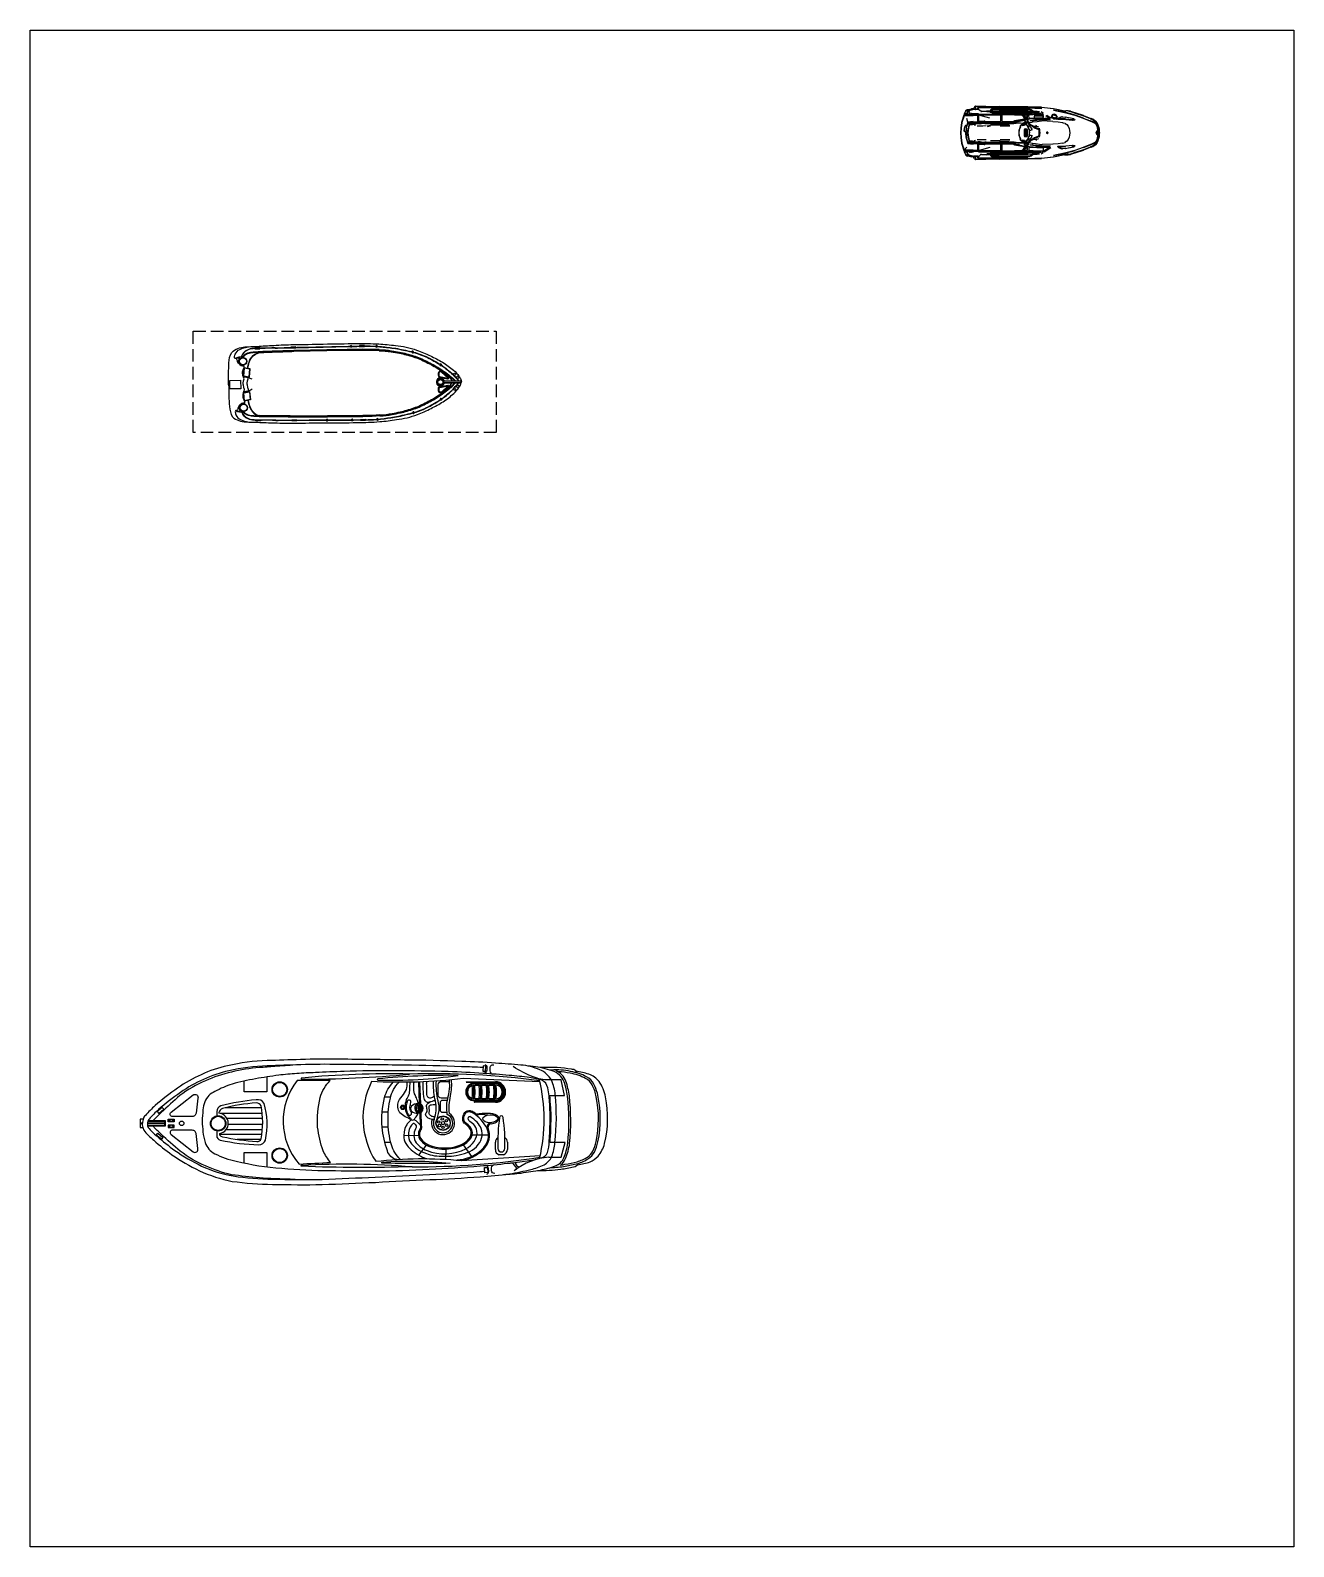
# Model space of a CAD drawing. Extents: x 36536 to 256213, y 18389 to 106449.
# Drawn here: x 186646 to 211646, y 73703 to 103703 of the extents above; entities that cross this region are included whole.
import ezdxf

# ---------------------------------------------------------------- set-up
doc = ezdxf.new("R2010")
doc.units = 0
doc.header["$LTSCALE"] = 1000
doc.header["$MEASUREMENT"] = 0
doc.linetypes.add('-6_350_HOLE$0$DASH', pattern=[0.35, 0.25, -0.1])
for name, color, linetype in [('furniture', 6, 'Continuous'), ('W-STEEL_KEEL钢龙骨', 5, 'Continuous'), ('WINDOW', 4, 'Continuous'), ('船', 252, 'Continuous')]:
    doc.layers.add(name, color=color, linetype=linetype)

# ---------------------------------------------------------------- blocks, each defined once
blk = doc.blocks.new('A$C8620f102')
for p, q in [((1.268, 1.921), (1.262, 1.909)), ((3.833, 1.921), (3.84, 1.909))]:
    blk.add_line(p, q)
for points in [[(2.551, 1.341, -0.01736), (1.42, 1.368, -0.12634), (0.887, 1.52, -0.172899), (0.62, 2.207, -0.013884), (0.596, 2.82, -0.008973), (0.555, 3.695, -0.01509), (0.528, 4.697, 0.002245), (0.518, 6.241, -0.003342), (0.514, 7.955, -0.016984), (0.549, 9.103, -0.024546), (0.644, 9.964, -0.067942), (0.894, 11.047, -0.033948), (1.197, 11.753, -0.022001), (1.533, 12.382, -0.042872), (1.956, 12.94, -0.059514), (2.26, 13.208, -0.046364), (2.433, 13.309, -0.104882), (2.551, 13.341, -0.104882)], [(2.551, 1.341, 0.01736), (3.681, 1.368, 0.12634), (4.214, 1.52, 0.172899), (4.481, 2.207, 0.013884), (4.505, 2.82, 0.008973), (4.546, 3.695, 0.01509), (4.573, 4.697, -0.002245), (4.583, 6.241, 0.003342), (4.587, 7.955, 0.016984), (4.552, 9.103, 0.024546), (4.457, 9.964, 0.067942), (4.207, 11.047, 0.033948), (3.904, 11.753, 0.022001), (3.568, 12.382, 0.042872), (3.145, 12.94, 0.059514), (2.841, 13.208, 0.046364), (2.668, 13.309, 0.104882), (2.551, 13.341, 0.104882)], [(0.682, 3.757, 0.006425), (0.669, 4.701, 0.002217), (0.659, 6.243, -0.003368), (0.649, 7.97, -0.024633), (0.668, 9.058, -0.015037), (0.757, 9.773, -0.025439), (0.825, 10.169, -0.013843), (1.017, 10.982, -0.040266), (1.317, 11.705, -0.016729), (1.689, 12.335, -0.029739), (2.166, 12.908, 0.01525), (2.423, 13.147, -0.132389), (2.478, 13.181, -0.028442), (2.502, 13.188, -0.028442)], [(0.695, 3.757, 0.006424), (0.683, 4.702, 0.002217), (0.672, 6.243, -0.003368), (0.662, 7.97, -0.024633), (0.682, 9.057, -0.015038), (0.77, 9.771, -0.025461), (0.838, 10.166, -0.013839), (1.03, 10.978, -0.040238), (1.329, 11.698, -0.016715), (1.701, 12.327, -0.029693), (2.176, 12.898, 0.015234), (2.433, 13.137, -0.134036), (2.482, 13.168, -0.024879), (2.502, 13.174, -0.024879)], [(0.842, 9.12, -0.031596), (0.907, 9.752, -0.004928), (0.985, 10.169, -0.02844), (1.18, 10.88, -0.042875), (1.475, 11.56, -0.035347), (1.839, 12.205, -0.024093), (2.247, 12.759, -0.079837), (2.502, 13.025)], [(0.855, 9.119, -0.031592), (0.92, 9.75, -0.004926), (0.999, 10.166, -0.028436), (1.193, 10.875, -0.042895), (1.487, 11.554, -0.035363), (1.851, 12.197, -0.024111), (2.258, 12.751, -0.077658), (2.502, 13.008, -0.077658)], [(0.869, 9.119, -0.031588), (0.934, 9.748, -0.004924), (1.012, 10.163, -0.028433), (1.207, 10.871, -0.042917), (1.499, 11.548, -0.035379), (1.862, 12.19, -0.02413), (2.269, 12.742, -0.075408), (2.502, 12.99, -0.075408)], [(0.897, 9.118, -0.031581), (0.961, 9.743, -0.00492), (1.039, 10.157, -0.028426), (1.233, 10.862, -0.042959), (1.524, 11.536, -0.035411), (1.885, 12.175, -0.028829), (2.227, 12.638, -0.092336), (2.502, 12.86, -0.080328)], [(2.093, 12.151), (2.204, 12.143, 0.382221), (2.306, 12.207), (2.389, 12.629, 0.786544), (2.329, 12.677), (2.011, 12.339, 0.616464), (2.093, 12.151, 3.844907)], [(4.42, 3.757, -0.006425), (4.432, 4.701, -0.002217), (4.442, 6.243, 0.003368), (4.453, 7.97, 0.024633), (4.433, 9.058, 0.015037), (4.344, 9.773, 0.025439), (4.276, 10.169, 0.013843), (4.084, 10.982, 0.040266), (3.784, 11.705, 0.016729), (3.412, 12.335, 0.029739), (2.935, 12.908, -0.01525), (2.678, 13.147, 0.132389), (2.623, 13.181, 0.028442), (2.599, 13.188, 0.028442)], [(4.406, 3.757, -0.006424), (4.418, 4.702, -0.002217), (4.429, 6.243, 0.003368), (4.439, 7.97, 0.024633), (4.419, 9.057, 0.015038), (4.331, 9.771, 0.025461), (4.263, 10.166, 0.013839), (4.071, 10.978, 0.040238), (3.772, 11.698, 0.016715), (3.4, 12.327, 0.029693), (2.925, 12.898, -0.015234), (2.668, 13.137, 0.134036), (2.619, 13.168, 0.024879), (2.599, 13.174, 0.024879)], [(4.259, 9.12, 0.031596), (4.194, 9.752, 0.004928), (4.116, 10.169, 0.02844), (3.921, 10.88, 0.042875), (3.626, 11.56, 0.035347), (3.262, 12.205, 0.024093), (2.854, 12.759, 0.079837), (2.599, 13.025)], [(4.246, 9.119, 0.031592), (4.181, 9.75, 0.004926), (4.103, 10.166, 0.028436), (3.908, 10.875, 0.042895), (3.614, 11.554, 0.035363), (3.25, 12.197, 0.024111), (2.843, 12.751, 0.077658), (2.599, 13.008, 0.077658)], [(4.232, 9.119, 0.031588), (4.167, 9.748, 0.004924), (4.089, 10.163, 0.028433), (3.895, 10.871, 0.042917), (3.602, 11.548, 0.035379), (3.239, 12.19, 0.02413), (2.832, 12.742, 0.075408), (2.599, 12.99, 0.075408)], [(4.204, 9.118, 0.031581), (4.14, 9.743, 0.00492), (4.062, 10.157, 0.028426), (3.868, 10.862, 0.042959), (3.577, 11.536, 0.035411), (3.216, 12.175, 0.028829), (2.874, 12.638, 0.092336), (2.599, 12.86, 0.080328)], [(3.008, 12.151), (2.897, 12.143, -0.382221), (2.795, 12.207), (2.712, 12.629, -0.786544), (2.772, 12.677), (3.09, 12.339, -0.616464), (3.008, 12.151, -3.844907)], [(0.842, 9.12), (0.822, 8.712), (0.812, 8.241), (0.817, 7.472), (0.817, 6.417), (0.837, 4.724, -0.002601), (0.857, 3.805, 0.004411), (0.873, 3.024, 0.013009), (0.91, 2.487, 0.113396), (1.012, 2.2, 0.146005), (1.152, 2.079, 1.595219)], [(0.855, 9.119), (0.836, 8.712), (0.826, 8.241), (0.831, 7.472), (0.831, 6.417), (0.851, 4.724, -0.002601), (0.871, 3.805, 0.004411), (0.887, 3.024, 0.013003), (0.923, 2.488, 0.113337), (1.023, 2.207, 0.144821), (1.155, 2.093, 0.138987)], [(0.869, 9.119), (0.85, 8.711), (0.84, 8.24), (0.845, 7.472), (0.845, 6.417), (0.864, 4.725, -0.002601), (0.885, 3.806, 0.00441), (0.901, 3.025, 0.012997), (0.937, 2.49, 0.113276), (1.035, 2.215, 0.142458), (1.159, 2.106, 0.142458)], [(0.897, 9.117), (0.877, 8.711), (0.868, 8.24), (0.873, 7.472), (0.873, 6.417), (0.892, 4.725, -0.002601), (0.912, 3.806, 0.00441), (0.929, 3.026, 0.002867), (0.934, 2.908, 0.002867)], [(4.232, 9.119), (4.251, 8.711), (4.261, 8.24), (4.256, 7.472), (4.256, 6.417), (4.237, 4.725, 0.002601), (4.217, 3.806, -0.00441), (4.2, 3.025, -0.012997), (4.164, 2.49, -0.113276), (4.066, 2.215, -0.142458), (3.942, 2.106, -0.142458)], [(4.246, 9.119), (4.265, 8.712), (4.275, 8.241), (4.27, 7.472), (4.27, 6.417), (4.25, 4.724, 0.002601), (4.23, 3.805, -0.004411), (4.214, 3.024, -0.013003), (4.178, 2.488, -0.113337), (4.078, 2.207, -0.144821), (3.946, 2.093, -0.138987)], [(4.259, 9.12), (4.279, 8.712), (4.289, 8.241), (4.284, 7.472), (4.284, 6.417), (4.264, 4.724, 0.002601), (4.244, 3.805, -0.004411), (4.228, 3.024, -0.013009), (4.191, 2.487, -0.113396), (4.089, 2.2, -0.146005), (3.949, 2.079, -1.595219)], [(4.204, 9.117), (4.224, 8.711), (4.233, 8.24), (4.228, 7.472), (4.228, 6.417), (4.209, 4.725, 0.002601), (4.189, 3.806, -0.00441), (4.172, 3.026, -0.002867), (4.167, 2.908, -0.002867)], [(0.682, 3.757, -0.002942), (0.692, 3.07, 0.002013), (0.701, 2.633, 0.130442), (0.778, 2.321, 0.261246), (1.143, 2.01, 0.209197)], [(0.695, 3.757, -0.002941), (0.705, 3.07, 0.002014), (0.715, 2.633, 0.130992), (0.791, 2.327, 0.261832), (1.146, 2.024, 0.261832)], [(1.73, 2.337, -0.043334), (1.415, 2.417, -0.18333), (0.998, 2.737, -0.123985), (0.911, 3.114, 0.015377), (0.892, 3.387)], [(3.371, 2.337, 0.043334), (3.687, 2.417, 0.18333), (4.103, 2.737, 0.123985), (4.19, 3.114, -0.015377), (4.209, 3.387)], [(4.406, 3.757, 0.002941), (4.396, 3.07, -0.002014), (4.386, 2.633, -0.130992), (4.31, 2.327, -0.261832), (3.955, 2.024, -0.261832)], [(4.42, 3.757, 0.002942), (4.41, 3.07, -0.002013), (4.4, 2.633, -0.130442), (4.323, 2.321, -0.261246), (3.958, 2.01, -0.209197)], [(1.205, 1.672, -0.164393), (0.99, 1.699, -0.188684), (0.742, 1.936, -0.10758), (0.602, 2.549)], [(1.727, 2.323, -0.043195), (1.41, 2.404, -0.183415), (0.986, 2.73, -0.094511), (0.901, 3.02)], [(3.374, 2.323, 0.043195), (3.691, 2.404, 0.183415), (4.115, 2.73, 0.094511), (4.2, 3.02)], [(3.896, 1.672, 0.164393), (4.111, 1.699, 0.188684), (4.359, 1.936, 0.10758), (4.499, 2.549)]]:
    blk.add_lwpolyline(points, format="xyb")
for points in [[(2.502, 12.456), (2.502, 13.3)], [(2.502, 13.3), (2.502, 12.45)], [(2.599, 13.3), (2.599, 12.45)], [(2.599, 12.456), (2.599, 13.3)], [(0.643, 8.368), (0.619, 8.368), (0.619, 8.105), (0.645, 8.105)], [(0.659, 8.105), (0.677, 8.105), (0.677, 8.368), (0.657, 8.368)], [(4.442, 8.105), (4.424, 8.105), (4.424, 8.368), (4.444, 8.368)], [(4.458, 8.368), (4.482, 8.368), (4.482, 8.105), (4.456, 8.105)], [(0.669, 4.823), (0.651, 4.823), (0.651, 4.571), (0.672, 4.571)], [(0.686, 4.571), (0.7, 4.571), (0.7, 4.823), (0.682, 4.823)], [(4.415, 4.571), (4.401, 4.571), (4.401, 4.823), (4.419, 4.823)], [(4.432, 4.823), (4.45, 4.823), (4.45, 4.571), (4.429, 4.571)], [(0.693, 2.976), (0.668, 2.976), (0.668, 2.721), (0.699, 2.721)], [(0.712, 2.721), (0.722, 2.721), (0.722, 2.976), (0.707, 2.976)], [(4.389, 2.721), (4.379, 2.721), (4.379, 2.976), (4.394, 2.976)], [(4.408, 2.976), (4.433, 2.976), (4.433, 2.721), (4.402, 2.721)]]:
    blk.add_lwpolyline(points)
for points in [[(2.095, 12.185), (2.208, 12.177, 0.383069), (2.273, 12.216), (2.356, 12.642, 0.853636), (2.351, 12.65), (2.037, 12.316, 0.613527)], [(3.006, 12.185), (2.893, 12.177, -0.383069), (2.828, 12.216), (2.745, 12.642, -0.853636), (2.75, 12.65), (3.064, 12.316, -0.613527)]]:
    blk.add_lwpolyline(points, format="xyb", close=True)
for points in [[(2.125, 2.097), (2.184, 2.415), (1.757, 2.461), (1.687, 2.14)], [(2.113, 2.112), (2.168, 2.403), (1.768, 2.446), (1.703, 2.153)], [(2.976, 2.097), (2.917, 2.415), (3.344, 2.461), (3.414, 2.14)], [(2.988, 2.112), (2.933, 2.403), (3.333, 2.446), (3.398, 2.153)], [(2.333, 1.403), (2.333, 1.961), (2.768, 1.961), (2.768, 1.403)]]:
    blk.add_lwpolyline(points, close=True)
for centre, radius in [((2.154, 12.993), 0.0564), ((2.313, 13.148), 0.0628), ((2.788, 13.148), 0.0628), ((2.947, 12.993), 0.0564), ((2.537, 12.256), 0.139), ((2.564, 12.256), 0.139), ((1.354, 2.097), 0.196), ((1.354, 2.097), 0.182), ((3.747, 2.097), 0.196), ((3.747, 2.097), 0.182)]:
    blk.add_circle(centre, radius)
for centre, radius, start, end in [((2.551, 13.234), 0.0821, 53.90736, 126.09264), ((2.551, 13.234), 0.0821, 53.90736, 126.09264), ((1.663, 12.276), 0.0427, 70.23043, 225.37248), ((1.663, 12.276), 0.0427, 244.01024, 51.59266), ((2.537, 12.256), 0.204, 99.88397, 72.33353), ((2.564, 12.256), 0.204, 107.66647, 80.11603), ((3.438, 12.276), 0.0427, 128.40734, 295.98976), ((3.438, 12.276), 0.0427, 314.62752, 109.76957), ((0.986, 10.846), 0.0427, 81.61585, 249.71152), ((0.986, 10.846), 0.0427, 268.34658, 62.98079), ((4.115, 10.846), 0.0427, 117.01921, 271.65342), ((4.115, 10.846), 0.0427, 290.28848, 98.38415), ((0.667, 8.989), 0.0427, 91.31956, 261.72615), ((0.667, 8.989), 0.0427, 280.38504, 72.66067), ((4.434, 8.989), 0.0427, 107.33933, 259.61496), ((4.434, 8.989), 0.0427, 278.27385, 88.68044), ((0.652, 7.675), 0.0427, 95.0301, 265.12922), ((0.652, 7.675), 0.0427, 283.78939, 76.36993), ((4.449, 7.675), 0.0427, 103.63007, 256.21061), ((4.449, 7.675), 0.0427, 274.87078, 84.9699), ((4.439, 6.391), 0.0427, 101.222, 257.47113), ((4.439, 6.391), 0.0427, 276.09534, 82.5978), ((1.773, 1.953), 0.633, 165.99567, 206.33128), ((1.816, 1.84), 0.633, 172.12538, 195.35791), ((1.354, 2.097), 0.238, 225.77259, 10.67419), ((1.354, 2.097), 0.21, 243.7243, 10.67419), ((3.747, 2.097), 0.238, 169.32581, 314.22741), ((3.747, 2.097), 0.21, 169.32581, 296.2757), ((3.328, 1.953), 0.633, 333.66872, 14.00433), ((3.285, 1.84), 0.633, 344.64209, 7.87462)]:
    blk.add_arc(centre, radius, start, end)
for points in [[(2.285, 2.551), (2.245, 2.458), (2.204, 2.333), (2.16, 2.098)], [(2.792, 2.551), (2.856, 2.458), (2.897, 2.333), (2.941, 2.098)], [(1.532, 1.939), (1.472, 1.874), (1.333, 1.805), (1.252, 1.781), (1.213, 1.726), (1.205, 1.672)], [(2.551, 2.09), (2.435, 2.096), (2.358, 2.113), (2.259, 2.137), (2.176, 2.105), (1.995, 2.067), (1.801, 2.095), (1.703, 2.137), (1.639, 2.146), (1.547, 2.133)], [(2.551, 2.09), (2.666, 2.096), (2.743, 2.113), (2.842, 2.137), (2.925, 2.105), (3.106, 2.067), (3.3, 2.095), (3.399, 2.137), (3.462, 2.146), (3.554, 2.133)], [(3.569, 1.939), (3.629, 1.874), (3.768, 1.805), (3.849, 1.781), (3.888, 1.726), (3.896, 1.672)]]:
    blk.add_spline(points, degree=3)
for points in [[(2.551, 2.297), (2.512, 2.298), (2.446, 2.299), (2.351, 2.319), (2.271, 2.356), (2.221, 2.334), (2.203, 2.325)], [(2.551, 2.297), (2.589, 2.298), (2.655, 2.299), (2.75, 2.319), (2.83, 2.356), (2.88, 2.334), (2.898, 2.325)]]:
    blk.add_open_spline(points, degree=3, knots=[0, 0, 0, 0, 0.00840925, 0.01405459, 0.02148076, 0.02583256, 0.02583256, 0.02583256, 0.02583256])
blk = doc.blocks.new('kt')
at = {"layer": '船', "color": 252}
for p, q in [((766767, 111423), (766725, 112524)), ((766823, 111399), (766780, 112526)), ((769177, 112537), (770652, 112537)), ((769177, 112506), (770652, 112506)), ((765279, 111741), (764971, 111741)), ((766695, 111200), (766719, 111356)), ((766737, 111219), (766758, 111350)), ((766784, 111004), (766770, 111347)), ((766836, 111070), (766827, 111297)), ((770652, 111512), (769580, 111512)), ((770652, 111480), (769580, 111480)), ((758687, 110909), (756534, 110909)), ((758649, 111190), (756777, 111190)), ((758706, 110651), (756882, 110651)), ((765155, 110970), (764845, 110970)), ((766696, 111143), (766725, 110989)), ((766739, 111126), (766764, 110996)), ((766811, 110293), (766787, 110926)), ((766866, 110306), (766841, 110956)), ((752528, 110415), (752418, 110415)), ((752526, 110383), (752418, 110383)), ((753668, 110383), (752794, 110383)), ((753668, 110415), (752796, 110415)), ((758665, 109823), (756509, 109823)), ((758694, 110072), (756830, 110072)), ((758709, 110348), (756944, 110348)), ((765159, 110199), (764837, 110199)), ((766707, 109777), (765947, 109758)), ((769464, 109811), (770301, 109817)), ((758616, 109579), (757393, 109579)), ((765286, 109419), (764987, 109419)), ((767108, 109290), (766712, 108775)), ((768119, 109080), (768096, 108557)), ((768994, 109293), (769429, 108706))]:
    blk.add_line(p, q, dxfattribs=at)
for points in [[(773150, 108278, 0.192321), (773544, 108703, 0.082859), (773711, 109416, 0.052694), (773728, 111874, 0.08069), (773533, 112616, 0.17216), (772935, 113148, 0.085071), (771961, 113392, 0.010341), (770666, 113487, 0.016897), (768924, 113572, 0.012252), (765986, 113648, 0.004892), (762661, 113688, 0.016126), (760651, 113673, 0.001148), (758938, 113620, 0.051196), (756913, 113350, 0.067027), (755560, 112893, 0.056543), (754345, 112210, 0.030538), (753189, 111309, 0.030115), (752692, 110806, 0.119572), (752568, 110605, 0.208183), (752603, 110050, 0.058862), (753120, 109533, 0.022282), (754049, 108794, 0.037376), (755460, 107970, 0.059327), (757148, 107425, 0.029628), (759216, 107271, 0.009645), (761764, 107259, 0.000312), (764505, 107374, -0.003686), (767285, 107513, 0.005005), (769872, 107656, 0.009754), (771371, 107810, 0.018511), (772466, 108035, 0.0573)], [(772990, 108630, 0.274814), (773322, 108907, 0.084876), (773417, 109473, 0.03319), (773443, 111388, 0.044814), (773341, 112221, 0.241664), (773036, 112620, -0.015339), (772413, 112749, 0.011087), (771361, 112865, 0.00765), (770022, 112967, 0.003871), (768238, 113062, 0.006192), (765457, 113094, 0.01722), (762886, 113063, 0.006351), (761423, 113002, 0.018942), (760464, 112954, 0.016271), (759532, 112869, 0.015899), (758339, 112684, 0.034253), (757146, 112419, 0.048007), (756254, 112034, 0.051888), (755949, 111835, 0.07556), (755738, 111509, 0.070941), (755647, 111100, 0.007805), (755601, 110494, 0.027392), (755647, 109973, 0.06953), (755762, 109411, 0.18969), (756253, 108844, 0.073943), (757356, 108467, 0.045396), (759685, 108095, 0.018934), (762156, 107977, 0.003995), (764512, 107967, 0.018481), (767256, 108049, 0.005802), (769869, 108215, 0.006333), (771282, 108352, 0.01214), (772278, 108474, 0.043691)], [(760709, 112671, 0.02534), (766249, 112927, 0.03114), (760712, 112726, 0.974519)], [(764616, 112625, 0.043262), (768749, 112862, 0.028892), (764619, 112680, 0.974519)], [(760709, 108253, -0.03758), (766375, 108175, -0.018839), (760712, 108197, -0.974519)], [(764848, 108414, -0.047382), (768336, 108352, -0.0093), (764851, 108359, -0.974519)]]:
    blk.add_lwpolyline(points, format="xyb", close=True, dxfattribs=at)
for points in [[(770018, 113265, 0.010794), (768916, 113305, 0.012283), (765983, 113381, 0.0049), (762658, 113420, 0.016162), (760660, 113406, 0.001149), (758947, 113352, -0.000811), (758946, 113352, 0.051344), (756970, 113089, 0.067708), (755671, 112649, 0.057023), (754499, 111991, 0.030584), (753367, 111109, 0.030577), (752886, 110622, 0.132389), (752821, 110519, 0.196715), (752831, 110193, 0.056911), (753290, 109739, 0.022345), (754203, 109012, 0.037229), (755574, 108212, 0.065316), (757192, 107700, 0.034966), (759221, 107539, 0.009636), (761756, 107526, 0.000311), (764492, 107641, -0.003683), (767274, 107781, 0.005), (769852, 107923, 0.00171), (770114, 107945)], [(760380, 113397, -0.007131), (759335, 113322, -0.013734), (758541, 113259, 0.050983), (757113, 113026, 0.059539), (755771, 112584, 0.062193), (754462, 111824, 0.018607), (753503, 110956, 0.026737), (753094, 110548)], [(770112, 113416, -0.34058), (770215, 113279), (770209, 113129, -0.277987), (770081, 112963, -0.277987)], [(770581, 113383, 0.484081), (770365, 113239), (770367, 113089, 0.407011), (770524, 112929, 0.980624)], [(771069, 107774, 0.017721), (771979, 107852, -0.010616), (772971, 108006, 0.03964), (773733, 108215, 0.181904), (774171, 108628, 0.065618), (774371, 109379, 0.054443), (774356, 111798, 0.053321), (774183, 112538, 0.211406), (773574, 113096, 0.058348), (772589, 113316, 0.002016), (772337, 113339)], [(773405, 108666), (774034, 108663), (774234, 109425), (773467, 109425, -0.008573), (773504, 110070, -0.020193), (773517, 110687, 0.002111), (773502, 111202, 0.006341), (773442, 111836), (774208, 111829), (774034, 112632), (773393, 112632, -0.095069), (772600, 112784, -0.048005), (771563, 113317, 3.403026)], [(774673, 113156, 0.041021), (774563, 113179, 0.05466), (773093, 113263, 0.000223), (772976, 113261)], [(775887, 111951, 0.053655), (775709, 112414, 0.14991), (775331, 112793, 0.070882), (774518, 113065, 0.0701), (773531, 113134, 0.031662), (773455, 113136)], [(773995, 108261, 0.111916), (774258, 108589, 0.065966), (774465, 109368, 0.054479), (774450, 111809, 0.053587), (774271, 112573, 0.172176), (773763, 113118, 0.140212)], [(775832, 111763, 0.072509), (775625, 112371, 0.149374), (775287, 112709, 0.070899), (774499, 112973, 0.044955), (773885, 113047)], [(776312, 111763, 0.110161), (775977, 112545, 0.148467), (775451, 112917, 0.040934), (774782, 113081)], [(762169, 112593), (761982, 112608, -0.002848), (760486, 112603, 0.359121), (760580, 108311, -0.002439), (762198, 108394), (762199, 108394)], [(762199, 108394, -0.042364), (761808, 108990, -0.050731), (761529, 110209, -0.074951), (761662, 111732, -0.131871), (762169, 112593, -0.624328)], [(772935, 112524), (768996, 112697, -0.042807), (764300, 112548, 0.264766), (764512, 108454, -0.053572), (768921, 108492), (772955, 108753)], [(765593, 108551, -0.300716), (765115, 108990, -0.050731), (764836, 110209, -0.074951), (764969, 111732, -0.127388), (765409, 112511, -0.624328)], [(765772, 108561, -0.130906), (765317, 109302, -0.068666), (765146, 110544, -0.066905), (765268, 111689, -0.15432), (765709, 112508, -0.102278)], [(768221, 111700), (767874, 111700, -0.442089), (767713, 111877), (767713, 112384, -0.438787), (767914, 112545), (768299, 112545)], [(755383, 111686), (755297, 110929, -0.420856), (755056, 110759), (754089, 110747, -0.738336), (754011, 110976), (755138, 111857, -0.739038), (755383, 111686, -3.844907)], [(756352, 110013), (756352, 109766, 0.353176), (756535, 109539, 0.045768), (758505, 109299, 0.302709), (758853, 109546, 0.119605), (758786, 111428, 0.325088), (758372, 111607, 0.038785), (756562, 111300, 0.271661), (756352, 111004), (756352, 110788)], [(756559, 109746), (756645, 109710, 0.033241), (758402, 109470, 0.377104), (758629, 109610, 0.09623), (758629, 111303, 0.273017), (758397, 111447, 0.054207), (756648, 111155, 0.285421), (756467, 110961), (756468, 110919)], [(768174, 110955), (767939, 110955, -0.410961), (767831, 111059), (767831, 111476, -0.442082), (767948, 111589), (768197, 111587)], [(773491, 108134, 0.045512), (774243, 108206, 0.020521), (774879, 108340, 0.075815), (775437, 108596, 0.114138), (775735, 108923, 0.051879), (775921, 109450, 0.10809), (775887, 111951, 0.10809)], [(773998, 108262, 0.014257), (774226, 108299, 0.020505), (774854, 108431, 0.075496), (775384, 108674, 0.112912), (775651, 108966, 0.051408), (775829, 109470, 0.100076), (775832, 111763, 0.081884)], [(774883, 108280, 0.048909), (775511, 108423, 0.103348), (775924, 108711, 0.102809), (776261, 109360, 0.108154), (776313, 111758, 0.089228)], [(766348, 110584, 0.11852), (766277, 110533)], [(766773, 110094, 0.4732), (766759, 110356, 0.074396), (766516, 110571, 0.060015), (766475, 110590, 0.060015)], [(769072, 110395, -0.233956), (768984, 110709, -0.168876), (769140, 111016, -0.269477), (769439, 111031, -0.269477)], [(769113, 110432, -0.235042), (769038, 110701, -0.166668), (769175, 110973, -0.263842), (769414, 110982, -0.82603)], [(769286, 110550, -0.15585), (769265, 110661, -0.131968), (769286, 110746, -0.29627), (769338, 110750, -0.209719)], [(760381, 107521, 0.001665), (759335, 107556, -0.013305), (758541, 107599, -0.013062), (757113, 107765, -0.051507), (755771, 108219, -0.069894), (754482, 108979, -0.028779), (753503, 109847, -0.02642), (753099, 110249, -0.02642)], [(755383, 109116), (755297, 109873, 0.420856), (755056, 110044), (754089, 110056, 0.738336), (754011, 109827), (755138, 108946, 0.739038), (755383, 109116, 3.844907)], [(756568, 109743, -0.272855), (756504, 109868), (756504, 109886)], [(766810, 110053, 0.317045), (766866, 110306, 0.317045)], [(770208, 107796, 0.34058), (770311, 107934), (770305, 108083, 0.407011), (770143, 108239, 0.980624)], [(770619, 107836, -0.446629), (770461, 107973), (770463, 108123, -0.407011), (770620, 108283, -0.980624)], [(771708, 108030, 0.38077), (771727, 108160), (771600, 108298, 0.233822), (771454, 108369, 1.332745)], [(771915, 108171, -0.458631), (771773, 108219), (771711, 108316, -0.499288), (771740, 108401, -1.332745)], [(772812, 107984, 0.037954), (774015, 108049, 0.020014), (774666, 108164, 0.020014)]]:
    blk.add_lwpolyline(points, format="xyb", dxfattribs=at)
for points in [[(770169, 113339), (770023, 113349), (770006, 113084), (770151, 113075)], [(753635, 111125), (753558, 111219), (753297, 111006), (753374, 110912)], [(753865, 110621), (754165, 110621), (754165, 110486), (753865, 110486)], [(753585, 109678), (753509, 109584), (753247, 109796), (753324, 109891)], [(753865, 110182), (754165, 110182), (754165, 110316), (753865, 110316)], [(770265, 107873), (770119, 107864), (770102, 108128), (770247, 108138)]]:
    blk.add_lwpolyline(points, close=True, dxfattribs=at)
for points in [[(758921, 112784), (758921, 112017), (757760, 112017), (757760, 112577)], [(769580, 112459), (770652, 112459)], [(769580, 112427), (770652, 112427)], [(769592, 112364), (769814, 112364)], [(769942, 112364), (770184, 112364)], [(770312, 112364), (770549, 112364)], [(770652, 111590), (769580, 111590)], [(770652, 111559), (769580, 111559)], [(769814, 111653), (769592, 111653)], [(770184, 111653), (769942, 111653)], [(770549, 111653), (770312, 111653)], [(752573, 110621), (752418, 110621), (752418, 110182), (752551, 110182)], [(752820, 110517), (753668, 110517), (753668, 110281), (752803, 110281)], [(752832, 110548), (753699, 110548), (753699, 110249), (752811, 110249)], [(770653, 109055), (770653, 109428)], [(771272, 109431), (771272, 109062)], [(757760, 108371), (757760, 108905), (758921, 108905), (758921, 108169)], [(771068, 108791), (770844, 108791)]]:
    blk.add_lwpolyline(points, dxfattribs=at)
for centre, radius in [((759585, 112141), 394), ((759585, 112141), 363), ((765900, 111225), 115), ((765900, 111225), 60.2), ((753925, 110555), 39.4), ((754105, 110555), 39.4), ((754555, 110401), 116), ((756426, 110400), 394), ((756426, 110400), 363), ((766732, 111172), 46.9), ((767969, 110414), 372), ((767969, 110414), 356), ((767741, 110465), 61.6), ((767924, 110631), 61.6), ((767969, 110414), 88.8), ((768139, 110536), 61.6), ((753925, 110251), 39.4), ((754105, 110251), 39.4), ((767786, 110290), 61.6), ((767971, 110198), 61.6), ((768156, 110307), 61.6), ((759585, 108749), 394), ((759585, 108749), 363)]:
    blk.add_circle(centre, radius, dxfattribs=at)
for centre, radius, start, end in [((767457, 71066), 41879, 82.5053, 91.65325), ((774562, 112875), 302, 21.85128, 68.48416), ((769580, 112009), 450, 90, 270), ((769177, 112522), 15.7, 90, 270), ((769580, 112009), 418, 90, 270), ((769580, 112009), 355, 108.46202, 251.53798), ((766707, 112009), 2780, 353.03431, 6.96569), ((766707, 112009), 2843, 351.62358, 8.37642), ((766707, 112009), 2906, 352.97423, 7.02577), ((767899, 112009), 1948, 349.48493, 10.51507), ((767899, 112009), 2011, 347.98955, 12.01045), ((767899, 112009), 2074, 350.12999, 9.87001), ((768338, 112009), 1880, 349.10234, 10.89766), ((768338, 112009), 1943, 347.56515, 12.43484), ((768338, 112009), 2006, 349.79391, 10.20609), ((768939, 112009), 1649, 347.55304, 12.44695), ((768939, 112009), 1712, 345.85477, 14.14523), ((770652, 112009), 529, 270, 90), ((770652, 112009), 497, 270, 90), ((770652, 112009), 450, 270, 90), ((770652, 112009), 418, 270, 90), ((770652, 112009), 355, 274.20789, 85.79211), ((768939, 112009), 1775, 348.48015, 11.51985), ((764776, 110594), 8384, 346.30273, 14.23545), ((769580, 111496), 15.7, 90, 270), ((756426, 110400), 520, 278.6275, 85.35205), ((767969, 110414), 592, 161.83384, 56.98519), ((767969, 110414), 498, 157.86802, 64.10386), ((769983, 108810), 2038, 81.92111, 99.09983), ((770186, 106390), 4518, 88.85077, 96.48174), ((780460, 109377), 9683, 172.1262, 181.56197), ((770960, 110703), 91.4, 360, 180), ((761805, 109381), 9341, 358.35158, 8.13461), ((770469, 110188), 252, 98.01447, 186.01391), ((770469, 110188), 197, 98.01447, 186.01391), ((770962, 109428), 308, 125.54102, 180), ((770915, 109043), 262, 177.30105, 254.28902), ((770962, 109113), 180, 180, 360), ((770990, 109062), 282, 286.09174, 360), ((770954, 109421), 318, 1.67614, 53.98705), ((766727, 147394), 39220, 269.4859, 279.10884), ((773672, 105368), 3308, 94.62916, 128.22364), ((774598, 108552), 394, 279.92584, 330.79417)]:
    blk.add_arc(centre, radius, start, end, dxfattribs=at)
for centre, major_axis, ratio, start_param, end_param in [((766684, 111172), (385, 26), 0.64807, 1.506235, 4.689786), ((766732, 111172), (4, -255), 0.793255, -3.141592653589793, 3.141592653589793), ((768088, 109874), (-1385, -47), 0.573037, -0.3399, 3.860158)]:
    blk.add_ellipse(centre, major_axis=major_axis, ratio=ratio, start_param=start_param, end_param=end_param, dxfattribs=at)
blk.add_ellipse((770394, 110639), major_axis=(-389, -16), ratio=0.522227, dxfattribs=at)
for points in [[(766348, 110584), (766026, 110742), (765755, 110947), (765682, 111526), (765936, 111876), (766111, 112238), (766123, 112510)], [(766281, 110661), (766129, 110875), (766099, 111617), (766219, 111870), (766262, 112153), (766274, 112513)], [(767303, 111499), (767141, 111482), (767021, 111625), (766972, 111884), (766945, 112415), (766948, 112533)], [(767530, 111789), (767426, 111735), (767320, 111688), (767184, 111748), (767131, 112020), (767128, 112368), (767134, 112484), (767155, 112543)], [(767659, 110620), (767772, 111207), (767688, 111681), (767624, 112199), (767624, 112570)], [(766125, 110947), (766071, 111202), (766110, 111457), (766184, 111590), (766294, 111567), (766314, 111470), (766271, 111235), (766302, 111059), (766345, 110865), (766240, 110814), (766125, 110947)], [(767504, 110594), (767407, 110599), (767294, 110627), (767208, 110672), (767143, 110729), (767077, 110816), (767084, 110907), (767122, 110960), (767155, 111067), (767143, 111166), (767122, 111261), (767142, 111368), (767198, 111437), (767303, 111499), (767427, 111544), (767498, 111567), (767566, 111587)], [(766591, 110181), (766608, 110218), (766572, 110320), (766521, 110366), (766446, 110398), (766411, 110382)]]:
    blk.add_spline(points, degree=3, dxfattribs=at)
for points, knots in [([(766703, 111425), (766677, 111523), (766612, 111699), (766481, 111950), (766450, 112235), (766468, 112434), (766478, 112517)], [0.07194734, 0.07194734, 0.07194734, 0.07194734, 0.08982108, 0.10451724, 0.12676268, 0.14266988, 0.14266988, 0.14266988, 0.14266988]), ([(767507, 110602), (767609, 110945), (767656, 111168), (767537, 111714), (767481, 112033), (767479, 112408), (767481, 112485), (767482, 112561)], [0, 0, 0, 0, 0.0550678, 0.0550678, 0.1101356, 0.1101356, 0.1245959, 0.1245959, 0.1245959, 0.1245959]), ([(768186, 110862), (768167, 111008), (768129, 111314), (768245, 111787), (768325, 112228), (768302, 112514), (768293, 112623)], [0.0009863, 0.0009863, 0.0009863, 0.0009863, 0.0287123, 0.0593168, 0.0928764, 0.1137579, 0.1137579, 0.1137579, 0.1137579]), ([(768291, 110911), (768258, 111217), (768294, 111494), (768408, 112080), (768425, 112368), (768403, 112633)], [0.0032436, 0.0032436, 0.0032436, 0.0032436, 0.063275, 0.063275, 0.1137579, 0.1137579, 0.1137579, 0.1137579]), ([(766729, 111357), (766666, 111356), (766590, 111259), (766614, 111038), (766697, 110973), (766824, 111011), (766885, 111136), (766832, 111315), (766776, 111358), (766729, 111357)], [-3.141593, -3.141593, -3.141593, -3.141593, -1.459225, -1.459225, 0.223142, 0.223142, 1.905509, 1.905509, 3.141593, 3.141593, 3.141593, 3.141593]), ([(767548, 110744), (767506, 110741), (767411, 110737), (767303, 110802), (767240, 110915), (767284, 111054), (767247, 111188), (767261, 111339), (767398, 111362), (767507, 111377), (767583, 111360), (767612, 111354)], [0.00070123, 0.00070123, 0.00070123, 0.00070123, 0.00865308, 0.01860273, 0.02265817, 0.03257423, 0.04377788, 0.05027173, 0.05748162, 0.06657612, 0.07211418, 0.07211418, 0.07211418, 0.07211418]), ([(766277, 110533), (766232, 110486), (766130, 110368), (766070, 110283), (765954, 110061), (765947, 109762), (765947, 109462), (766124, 109230), (766544, 108845), (766893, 108667), (767104, 108598), (767116, 108594), (767129, 108590)], [2.846441, 2.846441, 2.846441, 2.846441, 2.990261, 2.990261, 3.141593, 3.141593, 3.141593, 3.580364, 3.580364, 4.019134, 4.019134, 4.046654, 4.046654, 4.046654, 4.046654]), ([(766200, 109909), (766180, 109676), (766219, 109531), (766414, 109263), (766582, 109108), (766876, 108930), (767111, 108853), (767310, 108778), (767496, 108741), (767969, 108702), (768318, 108702), (769037, 108821), (769408, 108936), (769954, 109473), (770041, 109793), (769847, 110345), (769634, 110578), (769338, 110750)], [3.147514, 3.147514, 3.147514, 3.147514, 3.45455, 3.45455, 3.761587, 3.761587, 4.068623, 4.068623, 4.37566, 4.37566, 4.989733, 4.989733, 5.735714, 5.735714, 6.481696, 6.481696, 6.927739, 6.927739, 6.927739, 6.927739]), ([(766281, 110661), (766309, 110627), (766344, 110563), (766481, 110565), (766558, 110719), (766654, 110825), (766693, 110907), (766699, 110921)], [0, 0, 0, 0, 0.00702284, 0.01287079, 0.02179509, 0.03700693, 0.03997578, 0.03997578, 0.03997578, 0.03997578]), ([(766591, 110181), (766470, 110014), (766427, 109719), (766663, 109254), (766888, 109119), (767741, 108750), (768577, 108797), (769493, 109281), (769755, 109629), (769674, 110298), (769450, 110420), (769286, 110550)], [-0.367594, -0.367594, -0.367594, -0.367594, 0.257255, 0.257255, 0.882103, 0.882103, 2.277864, 2.277864, 3.184075, 3.184075, 3.889335, 3.889335, 3.889335, 3.889335]), ([(768668, 108515), (768735, 108523), (768800, 108532), (769273, 108604), (769738, 108792), (770311, 109444), (770400, 109891), (769955, 110588), (769701, 110828), (769414, 110982)], [4.985692, 4.985692, 4.985692, 4.985692, 5.104362, 5.104362, 5.865381, 5.865381, 6.430538, 6.430538, 6.927739, 6.927739, 6.927739, 6.927739]), ([(770442, 110384), (770533, 110391), (770631, 110417), (770843, 110542), (770868, 110720), (770634, 110891), (770437, 110916), (770277, 110907)], [1.638359, 1.638359, 1.638359, 1.638359, 2.363251, 2.363251, 3.720206, 3.720206, 4.993613, 4.993613, 4.993613, 4.993613]), ([(766821, 110067), (766707, 109868), (766746, 109658), (767235, 109198), (767936, 109060), (769094, 109308), (769471, 109666), (769384, 110126), (769272, 110271), (769085, 110385)], [-0.3399, -0.3399, -0.3399, -0.3399, 0.518013, 0.518013, 1.873476, 1.873476, 3.228939, 3.228939, 3.860158, 3.860158, 3.860158, 3.860158]), ([(768900, 108494), (769227, 108553), (769560, 108667), (770139, 109111), (770390, 109468), (770341, 110007), (770294, 110136), (770273, 110168)], [5.11807, 5.11807, 5.11807, 5.11807, 5.691356, 5.691356, 6.239489, 6.239489, 6.418204, 6.418204, 6.418204, 6.418204])]:
    blk.add_open_spline(points, degree=3, knots=knots, dxfattribs=at)
for points in [[(769676, 110879), (769600, 110936), (769521, 110987), (769440, 111030)], [(766411, 110382), (766319, 110311), (766239, 110161), (766200, 109909)]]:
    blk.add_open_spline(points, degree=3, dxfattribs=at)
blk = doc.blocks.new('摩托艇')
at = {"layer": 'WINDOW', "color": 4}
for p, q in [((-808, 1499), (-802, 1508)), ((-792, 1514), (-802, 1508)), ((-792, 1514), (-757, 1532)), ((-751, 1500), (-758, 1491)), ((-757, 1532), (-753, 1568)), ((-757, 1532), (-753, 1536)), ((-757, 1532), (-751, 1500)), ((-757, 1532), (-757, 1532)), ((-745, 1616), (-753, 1568)), ((-753, 1536), (-748, 1573)), ((-742, 1573), (-751, 1500)), ((-741, 1620), (-748, 1573)), ((-739, 1648), (-745, 1616)), ((-745, 1497), (-741, 1532)), ((-742, 1573), (-735, 1620)), ((-741, 1620), (-735, 1654)), ((-741, 1532), (-737, 1570)), ((-733, 1672), (-739, 1648)), ((-739, 1489), (-734, 1544)), ((-729, 1618), (-737, 1570)), ((-731, 1678), (-735, 1654)), ((-729, 1655), (-735, 1620)), ((-734, 1544), (-723, 1594)), ((-730, 1679), (-733, 1672)), ((-730, 1679), (-731, 1678)), ((-723, 1685), (-730, 1679)), ((-729, 1655), (-725, 1680)), ((-729, 1618), (-724, 1653)), ((-720, 1680), (-724, 1653)), ((-723, 1685), (-654, 1715)), ((-723, 1594), (-721, 1613)), ((-721, 1613), (-719, 1629)), ((-717, 1624), (-721, 1613)), ((-717, 1682), (-720, 1680)), ((-720, 1680), (-715, 1639)), ((-719, 1629), (-716, 1638)), ((-654, 1709), (-717, 1682)), ((-717, 1624), (-703, 1635)), ((-715, 1629), (-717, 1624)), ((-681, 1602), (-717, 1624)), ((-707, 1648), (-716, 1639)), ((-716, 1638), (-706, 1646)), ((-716, 1638), (-716, 1639)), ((-716, 1639), (-715, 1639)), ((-715, 1633), (-716, 1638)), ((-716, 1638), (-716, 1638)), ((-715, 1639), (-707, 1648)), ((-705, 1638), (-715, 1633)), ((-715, 1633), (-715, 1629)), ((-707, 1648), (-657, 1669)), ((-706, 1646), (-656, 1669)), ((-661, 1659), (-705, 1638)), ((-660, 1656), (-703, 1635)), ((-703, 1635), (-678, 1611)), ((-678, 1611), (-666, 1601)), ((-666, 1601), (-659, 1590)), ((-660, 1572), (-664, 1584)), ((-661, 1659), (-660, 1656)), ((-661, 1659), (-657, 1658)), ((-657, 1658), (-660, 1656)), ((-659, 1532), (-660, 1572)), ((-658, 1431), (-659, 1532)), ((-657, 1669), (-654, 1675)), ((-656, 1669), (-657, 1669)), ((-657, 1658), (-655, 1653)), ((-656, 1669), (-653, 1673)), ((-650, 1563), (-655, 1663)), ((-655, 1663), (-655, 1653)), ((-655, 1653), (-650, 1563)), ((-654, 1709), (-654, 1715)), ((-652, 1710), (-654, 1715)), ((-654, 1715), (-652, 1710)), ((-654, 1675), (-654, 1709)), ((-654, 1675), (-653, 1673)), ((-654, 1578), (-650, 1563)), ((-653, 1673), (-652, 1706)), ((-652, 1710), (-641, 1713)), ((-652, 1706), (-640, 1711)), ((-652, 1710), (-652, 1710)), ((-652, 1710), (-652, 1706)), ((-650, 1532), (-652, 1433)), ((-650, 1563), (-650, 1532)), ((-641, 1713), (-638, 1714)), ((-640, 1711), (-638, 1714)), ((-639, 1534), (-640, 1711)), ((-637, 1437), (-639, 1534)), ((-638, 1714), (-632, 1721)), ((-632, 1537), (-637, 1437)), ((-632, 1721), (-627, 1724)), ((-632, 1721), (-632, 1537)), ((-627, 1536), (-629, 1436)), ((-627, 1724), (-488, 1767)), ((-623, 1723), (-487, 1765)), ((-623, 1716), (-619, 1719)), ((-622, 1536), (-623, 1716)), ((-622, 1715), (-623, 1716)), ((-618, 1720), (-622, 1715)), ((-622, 1715), (-622, 1536)), ((-621, 1469), (-622, 1536)), ((-621, 1469), (-622, 1536)), ((-619, 1719), (-486, 1761)), ((-618, 1720), (-619, 1719)), ((-486, 1760), (-618, 1720)), ((-494, 1640), (-563, 1665)), ((-502, 1537), (-494, 1640)), ((-493, 1639), (-502, 1537)), ((-502, 1537), (-500, 1455)), ((-502, 1537), (-500, 1455)), ((-494, 1640), (-476, 1647)), ((-493, 1639), (-494, 1640)), ((-476, 1646), (-493, 1639)), ((-488, 1767), (-374, 1785)), ((-488, 1438), (-485, 1537)), ((-487, 1765), (-374, 1783)), ((-486, 1761), (-374, 1778)), ((-374, 1778), (-486, 1760)), ((-485, 1537), (-482, 1604)), ((-482, 1604), (-478, 1618)), ((-478, 1618), (-466, 1636)), ((-476, 1647), (-422, 1661)), ((-422, 1660), (-476, 1646)), ((-475, 1438), (-474, 1538)), ((-472, 1601), (-474, 1538)), ((-470, 1614), (-472, 1601)), ((-470, 1614), (-458, 1636)), ((-466, 1636), (-445, 1650)), ((-464, 1501), (-463, 1524)), ((-464, 1501), (-464, 1501)), ((-463, 1524), (-461, 1538)), ((-461, 1538), (-458, 1546)), ((-460, 1502), (-458, 1521)), ((-456, 1501), (-460, 1502)), ((-460, 1502), (-460, 1482)), ((-459, 1550), (-457, 1587)), ((-458, 1546), (-459, 1550)), ((-458, 1636), (-443, 1651)), ((-456, 1635), (-458, 1636)), ((-458, 1546), (-453, 1547)), ((-458, 1546), (-454, 1540)), ((-455, 1533), (-458, 1521)), ((-458, 1521), (-455, 1520)), ((-457, 1587), (-447, 1610)), ((-457, 1470), (-456, 1501)), ((-456, 1501), (-455, 1520)), ((-455, 1533), (-454, 1538)), ((-455, 1520), (-454, 1538)), ((-454, 1540), (-453, 1547)), ((-454, 1538), (-454, 1540)), ((-453, 1547), (-453, 1553)), ((-450, 1581), (-451, 1559)), ((-443, 1604), (-450, 1581)), ((-445, 1577), (-444, 1552)), ((-439, 1519), (-444, 1552)), ((-443, 1651), (-417, 1661)), ((-427, 1615), (-443, 1604)), ((-424, 1609), (-443, 1588)), ((-439, 1519), (-430, 1492)), ((-430, 1622), (-403, 1630)), ((-424, 1683), (-423, 1692)), ((-421, 1664), (-424, 1683)), ((-399, 1618), (-424, 1609)), ((-415, 1698), (-423, 1692)), ((-423, 1692), (-422, 1693)), ((-422, 1693), (-414, 1699)), ((-422, 1661), (-421, 1664)), ((-421, 1663), (-422, 1660)), ((-417, 1661), (-422, 1660)), ((-422, 1661), (-422, 1660)), ((-421, 1663), (-421, 1664)), ((-417, 1661), (-415, 1661)), ((-371, 1706), (-415, 1698)), ((-414, 1699), (-415, 1698)), ((-370, 1670), (-415, 1661)), ((-414, 1699), (-370, 1707)), ((-403, 1630), (-363, 1639)), ((-370, 1625), (-399, 1618)), ((-374, 1785), (-280, 1789)), ((-374, 1783), (-280, 1787)), ((-374, 1778), (-280, 1783)), ((-280, 1783), (-374, 1778)), ((-315, 1713), (-371, 1706)), ((-370, 1707), (-315, 1715)), ((-370, 1670), (-327, 1676)), ((-331, 1632), (-370, 1625)), ((-363, 1639), (-333, 1643)), ((-333, 1643), (-328, 1663)), ((-333, 1643), (-332, 1635)), ((-331, 1632), (-332, 1635)), ((-329, 1632), (-331, 1632)), ((-325, 1632), (-329, 1632)), ((-328, 1663), (-324, 1666)), ((-281, 1678), (-327, 1676)), ((-322, 1657), (-326, 1639)), ((-326, 1639), (-325, 1632)), ((-318, 1633), (-325, 1632)), ((-322, 1657), (-318, 1660)), ((-318, 1633), (-322, 1657)), ((-318, 1660), (-313, 1633)), ((-313, 1633), (-318, 1633)), ((-315, 1715), (-308, 1712)), ((-315, 1715), (-315, 1713)), ((-309, 1711), (-315, 1713)), ((-286, 1635), (-313, 1633)), ((-309, 1711), (-308, 1712)), ((-305, 1706), (-309, 1711)), ((-308, 1712), (-304, 1708)), ((-304, 1708), (-305, 1706)), ((-303, 1697), (-305, 1706)), ((-304, 1708), (-302, 1698)), ((-301, 1685), (-303, 1697)), ((-302, 1698), (-301, 1687)), ((-301, 1687), (-297, 1683)), ((-301, 1687), (-301, 1685)), ((-297, 1681), (-301, 1685)), ((-297, 1683), (-280, 1683)), ((-297, 1681), (-297, 1683)), ((-280, 1681), (-297, 1681)), ((-290, 1655), (-291, 1651)), ((-291, 1651), (-291, 1650)), ((-291, 1651), (-290, 1646)), ((-285, 1659), (-290, 1655)), ((-290, 1645), (-290, 1646)), ((-290, 1646), (-286, 1642)), ((-286, 1654), (-283, 1657)), ((-286, 1654), (-286, 1653)), ((-286, 1654), (-286, 1652)), ((-286, 1641), (-286, 1653)), ((-286, 1652), (-286, 1651)), ((-286, 1652), (-286, 1652)), ((-286, 1650), (-286, 1652)), ((-286, 1650), (-286, 1651)), ((-286, 1650), (-286, 1642)), ((-286, 1641), (-286, 1642)), ((-286, 1642), (-286, 1642)), ((-286, 1641), (-286, 1635)), ((-286, 1635), (-286, 1641)), ((-283, 1635), (-286, 1635)), ((-286, 1635), (-286, 1635)), ((-281, 1660), (-285, 1659)), ((-281, 1657), (-283, 1657)), ((-283, 1655), (-283, 1657)), ((-283, 1655), (-283, 1642)), ((-283, 1635), (-283, 1642)), ((-281, 1635), (-283, 1635)), ((-235, 1676), (-281, 1678)), ((-281, 1668), (-238, 1666)), ((-243, 1660), (-281, 1662)), ((-277, 1659), (-281, 1660)), ((-281, 1657), (-281, 1656)), ((-281, 1657), (-279, 1657)), ((-281, 1642), (-281, 1656)), ((-281, 1642), (-281, 1635)), ((-279, 1635), (-281, 1635)), ((-281, 1635), (-281, 1635)), ((-280, 1789), (-187, 1785)), ((-280, 1787), (-187, 1783)), ((-280, 1783), (-187, 1778)), ((-187, 1778), (-280, 1783)), ((-280, 1683), (-193, 1675)), ((-192, 1674), (-280, 1681)), ((-276, 1654), (-279, 1657)), ((-279, 1655), (-279, 1657)), ((-279, 1655), (-279, 1642)), ((-279, 1635), (-279, 1642)), ((-276, 1635), (-279, 1635)), ((-272, 1655), (-277, 1659)), ((-276, 1654), (-276, 1652)), ((-276, 1654), (-276, 1641)), ((-276, 1652), (-276, 1643)), ((-276, 1643), (-272, 1646)), ((-276, 1642), (-276, 1643)), ((-276, 1641), (-276, 1642)), ((-276, 1635), (-276, 1641)), ((-276, 1641), (-276, 1635)), ((-276, 1635), (-276, 1635)), ((-248, 1633), (-276, 1635)), ((-271, 1651), (-272, 1655)), ((-272, 1646), (-271, 1651)), ((-272, 1645), (-272, 1646)), ((-271, 1651), (-271, 1650)), ((-248, 1633), (-243, 1660)), ((-243, 1633), (-248, 1633)), ((-243, 1660), (-238, 1666)), ((-239, 1657), (-243, 1660)), ((-239, 1657), (-243, 1633)), ((-237, 1632), (-243, 1633)), ((-236, 1639), (-239, 1657)), ((-237, 1632), (-236, 1639)), ((-232, 1632), (-237, 1632)), ((-235, 1676), (-191, 1670)), ((-233, 1663), (-228, 1643)), ((-231, 1632), (-232, 1632)), ((-230, 1635), (-231, 1632)), ((-192, 1625), (-231, 1632)), ((-230, 1635), (-228, 1643)), ((-228, 1643), (-199, 1639)), ((-199, 1639), (-158, 1630)), ((-193, 1675), (-85, 1647)), ((-85, 1646), (-192, 1674)), ((-163, 1618), (-192, 1625)), ((-191, 1670), (-146, 1661)), ((-187, 1785), (-73, 1767)), ((-187, 1783), (-74, 1765)), ((-187, 1778), (-75, 1761)), ((-75, 1760), (-187, 1778)), ((-138, 1609), (-163, 1618)), ((-158, 1630), (-131, 1622)), ((-118, 1651), (-146, 1661)), ((-119, 1588), (-138, 1609)), ((-119, 1604), (-135, 1615)), ((-132, 1492), (-123, 1519)), ((-118, 1552), (-123, 1519)), ((-112, 1581), (-119, 1604)), ((-118, 1651), (-103, 1636)), ((-118, 1552), (-117, 1577)), ((-116, 1650), (-95, 1636)), ((-114, 1610), (-104, 1587)), ((-110, 1558), (-112, 1581)), ((-109, 1553), (-108, 1547)), ((-108, 1547), (-103, 1546)), ((-108, 1547), (-108, 1539)), ((-108, 1539), (-103, 1546)), ((-108, 1539), (-108, 1538)), ((-106, 1533), (-108, 1538)), ((-108, 1538), (-107, 1520)), ((-104, 1521), (-107, 1520)), ((-107, 1520), (-106, 1501)), ((-103, 1636), (-106, 1635)), ((-106, 1533), (-104, 1521)), ((-106, 1501), (-101, 1502)), ((-106, 1501), (-105, 1468)), ((-104, 1587), (-103, 1550)), ((-101, 1502), (-104, 1521)), ((-103, 1636), (-91, 1614)), ((-103, 1550), (-103, 1546)), ((-103, 1546), (-101, 1538)), ((-101, 1538), (-98, 1524)), ((-101, 1502), (-101, 1482)), ((-95, 1636), (-83, 1618)), ((-89, 1601), (-91, 1614)), ((-87, 1538), (-89, 1601)), ((-86, 1438), (-87, 1538)), ((-85, 1647), (-67, 1640)), ((-68, 1639), (-85, 1646)), ((-83, 1618), (-79, 1604)), ((-79, 1604), (-76, 1537)), ((-76, 1537), (-73, 1438)), ((-75, 1761), (58, 1719)), ((57, 1720), (-75, 1760)), ((-74, 1765), (62, 1723)), ((-73, 1767), (66, 1724)), ((-67, 1640), (-68, 1639)), ((-59, 1537), (-68, 1639)), ((-67, 1640), (-59, 1537)), ((-61, 1455), (-59, 1537)), ((-60, 1455), (-59, 1537)), ((2, 1665), (61, 1715)), ((61, 1715), (57, 1720)), ((57, 1720), (58, 1719)), ((58, 1719), (62, 1716)), ((62, 1536), (60, 1453)), ((61, 1536), (60, 1453)), ((62, 1716), (61, 1715)), ((61, 1536), (61, 1715)), ((62, 1716), (62, 1536)), ((66, 1724), (71, 1721)), ((66, 1536), (76, 1437)), ((71, 1537), (71, 1721)), ((71, 1721), (77, 1715)), ((76, 1437), (71, 1537)), ((78, 1534), (76, 1437)), ((77, 1715), (81, 1713)), ((77, 1715), (80, 1711)), ((80, 1711), (78, 1534)), ((80, 1711), (91, 1706)), ((81, 1713), (92, 1710)), ((94, 1663), (89, 1563)), ((89, 1563), (94, 1653)), ((89, 1563), (93, 1578)), ((89, 1532), (89, 1563)), ((91, 1433), (89, 1532)), ((91, 1706), (92, 1710)), ((91, 1706), (92, 1673)), ((92, 1710), (93, 1715)), ((92, 1673), (93, 1675)), ((92, 1673), (95, 1669)), ((93, 1715), (162, 1685)), ((93, 1715), (93, 1709)), ((156, 1682), (93, 1709)), ((93, 1709), (93, 1675)), ((93, 1675), (97, 1669)), ((94, 1653), (94, 1663)), ((94, 1653), (97, 1658)), ((95, 1669), (97, 1669)), ((95, 1669), (146, 1646)), ((97, 1669), (146, 1648)), ((97, 1658), (100, 1659)), ((99, 1656), (97, 1658)), ((98, 1590), (106, 1601)), ((99, 1572), (98, 1532)), ((99, 1656), (100, 1659)), ((142, 1635), (99, 1656)), ((103, 1584), (99, 1572)), ((144, 1638), (100, 1659)), ((106, 1601), (117, 1611)), ((142, 1635), (156, 1624)), ((154, 1633), (144, 1638)), ((146, 1648), (154, 1639)), ((155, 1639), (146, 1648)), ((146, 1646), (155, 1638)), ((154, 1639), (159, 1680)), ((154, 1639), (155, 1639)), ((154, 1633), (155, 1638)), ((156, 1624), (154, 1633)), ((155, 1639), (155, 1638)), ((155, 1638), (158, 1629)), ((155, 1638), (155, 1638)), ((159, 1680), (156, 1682)), ((160, 1613), (156, 1624)), ((158, 1629), (160, 1613)), ((159, 1680), (163, 1653)), ((160, 1613), (162, 1594)), ((162, 1685), (169, 1679)), ((162, 1594), (173, 1544)), ((168, 1618), (163, 1653)), ((168, 1655), (164, 1680)), ((168, 1655), (174, 1620)), ((168, 1618), (176, 1570)), ((169, 1679), (170, 1678)), ((170, 1678), (172, 1672)), ((174, 1654), (170, 1678)), ((172, 1672), (178, 1648)), ((173, 1544), (178, 1489)), ((174, 1654), (180, 1620)), ((180, 1573), (174, 1620)), ((176, 1570), (180, 1532)), ((184, 1616), (178, 1648)), ((180, 1620), (187, 1573)), ((184, 1490), (180, 1532)), ((184, 1616), (191, 1568)), ((185, 1537), (190, 1500)), ((192, 1536), (187, 1573)), ((190, 1500), (196, 1532)), ((196, 1491), (190, 1500)), ((195, 1532), (191, 1568)), ((192, 1536), (195, 1532)), ((195, 1532), (196, 1532)), ((230, 1514), (196, 1532)), ((230, 1514), (241, 1508)), ((241, 1508), (246, 1499)), ((-808, 1490), (-808, 1499)), ((-808, 1490), (-808, 1455)), ((-799, 1486), (-808, 1490)), ((-808, 1455), (-803, 1450)), ((-803, 1286), (-803, 1450)), ((-803, 1450), (-801, 1448)), ((-803, 1286), (-801, 1023)), ((-801, 1448), (-799, 1486)), ((-801, 1448), (-756, 1452)), ((-799, 1446), (-801, 1448)), ((-801, 1448), (-783, 1447)), ((-758, 1491), (-799, 1486)), ((-799, 1446), (-783, 1447)), ((-798, 1023), (-799, 1446)), ((-783, 1447), (-772, 1447)), ((-772, 1447), (-767, 1447)), ((-772, 1023), (-772, 1447)), ((-767, 1447), (-756, 1452)), ((-767, 1447), (-756, 1450)), ((-766, 1427), (-767, 1447)), ((-758, 1491), (-756, 1452)), ((-756, 1452), (-746, 1459)), ((-756, 1450), (-749, 1454)), ((-756, 1450), (-756, 1452)), ((-756, 1450), (-752, 1430)), ((-746, 1437), (-752, 1430)), ((-752, 1430), (-721, 1398)), ((-746, 1459), (-749, 1454)), ((-749, 1454), (-746, 1437)), ((-746, 1490), (-745, 1497)), ((-746, 1459), (-746, 1490)), ((-740, 1489), (-746, 1437)), ((-746, 1459), (-742, 1488)), ((-742, 1488), (-740, 1498)), ((-742, 1488), (-740, 1489)), ((-740, 1498), (-739, 1489)), ((-740, 1489), (-739, 1489)), ((-711, 1390), (-721, 1398)), ((-720, 1267), (-719, 1200)), ((-719, 1200), (-707, 1205)), ((-711, 1375), (-711, 1390)), ((-711, 1375), (-709, 1266)), ((-707, 1205), (-698, 1206)), ((-702, 1386), (-702, 1372)), ((-698, 1206), (-699, 1264)), ((-698, 1206), (-692, 1201)), ((-692, 1201), (-681, 1173)), ((-652, 1433), (-652, 1004)), ((-637, 1414), (-638, 1004)), ((-633, 1421), (-637, 1414)), ((-627, 1425), (-633, 1421)), ((-512, 1424), (-627, 1425)), ((-569, 1209), (-627, 1425)), ((-621, 1453), (-621, 1469)), ((-619, 1448), (-621, 1453)), ((-613, 1445), (-619, 1448)), ((-508, 1447), (-613, 1445)), ((-511, 1424), (-512, 1424)), ((-511, 1424), (-510, 1432)), ((-511, 1423), (-511, 1424)), ((-511, 1423), (-511, 1319)), ((-510, 1308), (-511, 1319)), ((-510, 1432), (-509, 1433)), ((-509, 1307), (-510, 1308)), ((-505, 1436), (-509, 1433)), ((-509, 1433), (-497, 1432)), ((-509, 1425), (-509, 1433)), ((-509, 1425), (-509, 1319)), ((-500, 1424), (-509, 1425)), ((-509, 1319), (-509, 1307)), ((-498, 1309), (-509, 1307)), ((-509, 1307), (-503, 1304)), ((-502, 1449), (-508, 1447)), ((-488, 1437), (-505, 1436)), ((-502, 1303), (-503, 1304)), ((-500, 1455), (-502, 1449)), ((-500, 1003), (-502, 1303)), ((-501, 1303), (-502, 1303)), ((-501, 1303), (-500, 1003)), ((-487, 1300), (-501, 1303)), ((-500, 1455), (-500, 1455)), ((-500, 1424), (-499, 1320)), ((-498, 1309), (-499, 1320)), ((-493, 1304), (-498, 1309)), ((-497, 1432), (-494, 1436)), ((-496, 1423), (-495, 1429)), ((-496, 1423), (-496, 1418)), ((-496, 1419), (-494, 1421)), ((-496, 1418), (-496, 1419)), ((-488, 1415), (-496, 1419)), ((-496, 1418), (-496, 1320)), ((-496, 1320), (-496, 1319)), ((-494, 1317), (-496, 1319)), ((-496, 1319), (-494, 1311)), ((-492, 1434), (-495, 1429)), ((-494, 1436), (-462, 1438)), ((-494, 1421), (-492, 1423)), ((-493, 1317), (-494, 1317)), ((-494, 1311), (-490, 1306)), ((-493, 1317), (-487, 1318)), ((-491, 1315), (-493, 1317)), ((-493, 1304), (-471, 1297)), ((-492, 1434), (-462, 1438)), ((-492, 1423), (-461, 1409)), ((-463, 1320), (-491, 1315)), ((-491, 1315), (-463, 1296)), ((-463, 1295), (-490, 1306)), ((-488, 1437), (-488, 1438)), ((-475, 1437), (-488, 1437)), ((-487, 1318), (-488, 1415)), ((-475, 1408), (-488, 1415)), ((-487, 1318), (-475, 1321)), ((-485, 1003), (-487, 1300)), ((-475, 1298), (-487, 1300)), ((-475, 1438), (-475, 1437)), ((-475, 1438), (-475, 1438)), ((-462, 1438), (-475, 1437)), ((-475, 1408), (-475, 1321)), ((-472, 1406), (-475, 1408)), ((-475, 1321), (-471, 1322)), ((-475, 1298), (-474, 1004)), ((-471, 1297), (-475, 1298)), ((-471, 1402), (-472, 1406)), ((-470, 1406), (-472, 1406)), ((-471, 1394), (-471, 1402)), ((-471, 1391), (-471, 1394)), ((-471, 1336), (-471, 1391)), ((-471, 1333), (-471, 1336)), ((-471, 1323), (-471, 1333)), ((-471, 1322), (-471, 1323)), ((-471, 1322), (-470, 1322)), ((-470, 1297), (-471, 1294)), ((-471, 1294), (-471, 1297)), ((-471, 1297), (-471, 1297)), ((-471, 1297), (-470, 1297)), ((-471, 1294), (-463, 1292)), ((-461, 1409), (-470, 1406)), ((-470, 1406), (-461, 1402)), ((-470, 1406), (-470, 1322)), ((-463, 1326), (-470, 1322)), ((-470, 1322), (-463, 1321)), ((-470, 1297), (-463, 1295)), ((-463, 1326), (-461, 1375)), ((-463, 1321), (-463, 1326)), ((-463, 1320), (-463, 1321)), ((-463, 1306), (-463, 1320)), ((-463, 1306), (-463, 1296)), ((-463, 1296), (-463, 1295)), ((-463, 1295), (-463, 1295)), ((-463, 1295), (-463, 1292)), ((-463, 1292), (-463, 1279)), ((-463, 1279), (-459, 1014)), ((-461, 1457), (-462, 1463)), ((-462, 1438), (-461, 1435)), ((-462, 1438), (-461, 1409)), ((-459, 1456), (-461, 1457)), ((-461, 1392), (-458, 1456)), ((-461, 1409), (-461, 1402)), ((-461, 1379), (-461, 1402)), ((-461, 1379), (-461, 1392)), ((-461, 1375), (-461, 1379)), ((-457, 1470), (-460, 1482)), ((-458, 1456), (-459, 1456)), ((-458, 1456), (-457, 1470)), ((-420, 1259), (-431, 1196)), ((-416, 1282), (-414, 1348)), ((-414, 1348), (-410, 1458)), ((-412, 1194), (-397, 1257)), ((-152, 1458), (-148, 1348)), ((-148, 1348), (-146, 1282)), ((-101, 1482), (-105, 1468)), ((-105, 1468), (-104, 1456)), ((-103, 1456), (-104, 1456)), ((-104, 1456), (-101, 1386)), ((-101, 1457), (-103, 1456)), ((-98, 1279), (-103, 1015)), ((-99, 1463), (-101, 1457)), ((-101, 1435), (-100, 1438)), ((-101, 1386), (-100, 1375)), ((-100, 1409), (-100, 1438)), ((-100, 1438), (-70, 1434)), ((-70, 1423), (-100, 1438)), ((-100, 1438), (-86, 1437)), ((-100, 1409), (-70, 1423)), ((-100, 1402), (-100, 1409)), ((-100, 1409), (-91, 1406)), ((-100, 1402), (-91, 1406)), ((-100, 1402), (-100, 1375)), ((-100, 1375), (-99, 1326)), ((-97, 1478), (-99, 1463)), ((-91, 1322), (-99, 1326)), ((-99, 1326), (-99, 1321)), ((-99, 1321), (-91, 1322)), ((-70, 1315), (-99, 1321)), ((-99, 1321), (-98, 1306)), ((-99, 1321), (-99, 1321)), ((-72, 1306), (-98, 1295)), ((-98, 1295), (-98, 1306)), ((-98, 1295), (-91, 1297)), ((-98, 1292), (-98, 1295)), ((-98, 1295), (-98, 1295)), ((-98, 1292), (-90, 1294)), ((-98, 1279), (-98, 1292)), ((-90, 1406), (-91, 1406)), ((-91, 1406), (-91, 1322)), ((-90, 1391), (-91, 1336)), ((-91, 1336), (-91, 1333)), ((-91, 1333), (-90, 1323)), ((-91, 1322), (-90, 1322)), ((-90, 1294), (-91, 1297)), ((-91, 1297), (-90, 1297)), ((-86, 1409), (-90, 1406)), ((-90, 1406), (-90, 1402)), ((-90, 1402), (-90, 1394)), ((-90, 1394), (-90, 1391)), ((-90, 1323), (-90, 1322)), ((-90, 1322), (-86, 1321)), ((-90, 1297), (-69, 1304)), ((-86, 1298), (-90, 1297)), ((-90, 1297), (-90, 1297)), ((-90, 1297), (-90, 1294)), ((-90, 1297), (-90, 1297)), ((-87, 1004), (-86, 1298)), ((-86, 1437), (-86, 1438)), ((-86, 1438), (-86, 1438)), ((-86, 1437), (-78, 1436)), ((-73, 1415), (-86, 1409)), ((-86, 1321), (-86, 1409)), ((-86, 1321), (-73, 1318)), ((-74, 1301), (-86, 1298)), ((-78, 1436), (-73, 1436)), ((-78, 1436), (-68, 1436)), ((-74, 1301), (-75, 1003)), ((-59, 1303), (-74, 1301)), ((-73, 1438), (-73, 1436)), ((-73, 1436), (-57, 1436)), ((-66, 1419), (-73, 1415)), ((-73, 1415), (-73, 1318)), ((-73, 1318), (-68, 1317)), ((-72, 1306), (-67, 1311)), ((-67, 1429), (-70, 1434)), ((-70, 1423), (-67, 1421)), ((-68, 1317), (-70, 1315)), ((-64, 1309), (-69, 1304)), ((-68, 1436), (-64, 1432)), ((-67, 1317), (-68, 1317)), ((-67, 1429), (-66, 1423)), ((-67, 1421), (-66, 1419)), ((-66, 1319), (-67, 1317)), ((-67, 1311), (-66, 1319)), ((-66, 1418), (-66, 1423)), ((-66, 1419), (-66, 1418)), ((-66, 1320), (-66, 1418)), ((-66, 1319), (-66, 1320)), ((-64, 1432), (-53, 1433)), ((-62, 1320), (-64, 1309)), ((-53, 1307), (-64, 1309)), ((-62, 1320), (-61, 1424)), ((-61, 1455), (-60, 1455)), ((-53, 1425), (-61, 1424)), ((-58, 1449), (-60, 1455)), ((-60, 1003), (-59, 1303)), ((-59, 1303), (-60, 1003)), ((-59, 1304), (-53, 1307)), ((-59, 1304), (-59, 1303)), ((-59, 1303), (-59, 1303)), ((-53, 1447), (-58, 1449)), ((-53, 1433), (-57, 1436)), ((52, 1445), (-53, 1447)), ((-53, 1433), (-51, 1432)), ((-53, 1433), (-53, 1425)), ((-53, 1319), (-53, 1425)), ((-53, 1319), (-53, 1307)), ((-53, 1307), (-51, 1308)), ((-51, 1432), (-51, 1423)), ((-49, 1424), (-51, 1423)), ((-51, 1319), (-51, 1423)), ((-51, 1423), (-51, 1423)), ((-51, 1319), (-51, 1308)), ((66, 1425), (-49, 1424)), ((8, 1209), (72, 1421)), ((58, 1448), (52, 1445)), ((60, 1453), (58, 1448)), ((72, 1421), (66, 1425)), ((76, 1414), (72, 1421)), ((77, 1004), (76, 1414)), ((91, 1004), (91, 1433)), ((97, 1431), (98, 1004)), ((120, 1173), (131, 1201)), ((131, 1201), (137, 1206)), ((137, 1206), (138, 1264)), ((137, 1206), (146, 1205)), ((140, 1386), (140, 1372)), ((146, 1205), (157, 1200)), ((150, 1375), (147, 1266)), ((149, 1390), (160, 1398)), ((150, 1375), (149, 1390)), ((157, 1200), (158, 1267)), ((191, 1430), (160, 1398)), ((178, 1489), (179, 1498)), ((178, 1489), (179, 1489)), ((179, 1498), (180, 1488)), ((184, 1437), (179, 1489)), ((179, 1489), (180, 1488)), ((180, 1488), (184, 1459)), ((184, 1459), (184, 1490)), ((184, 1459), (194, 1452)), ((188, 1454), (184, 1459)), ((188, 1454), (184, 1437)), ((191, 1430), (184, 1437)), ((188, 1454), (195, 1450)), ((191, 1430), (195, 1450)), ((194, 1452), (196, 1491)), ((194, 1452), (239, 1447)), ((194, 1452), (205, 1447)), ((194, 1452), (195, 1450)), ((195, 1450), (205, 1447)), ((237, 1486), (196, 1491)), ((205, 1447), (204, 1427)), ((205, 1447), (211, 1447)), ((211, 1447), (221, 1447)), ((211, 1447), (211, 1023)), ((221, 1447), (238, 1446)), ((221, 1447), (239, 1447)), ((246, 1490), (237, 1486)), ((237, 1486), (239, 1447)), ((237, 1023), (238, 1446)), ((238, 1446), (239, 1447)), ((239, 1447), (241, 1450)), ((240, 1023), (241, 1286)), ((241, 1450), (246, 1455)), ((241, 1450), (241, 1286)), ((246, 1499), (246, 1490)), ((246, 1455), (246, 1490)), ((-798, 726), (-801, 1023)), ((-798, 1023), (-795, 727)), ((-768, 726), (-772, 1023)), ((-753, 1147), (-751, 1168)), ((-751, 1021), (-753, 1147)), ((-751, 1168), (-738, 1185)), ((-744, 1166), (-751, 1168)), ((-750, 726), (-751, 1021)), ((-744, 1166), (-746, 1147)), ((-746, 1147), (-743, 1020)), ((-733, 1180), (-744, 1166)), ((-743, 1020), (-741, 725)), ((-738, 1185), (-719, 1200)), ((-719, 1191), (-733, 1180)), ((-709, 1196), (-719, 1191)), ((-719, 1146), (-719, 1191)), ((-719, 1146), (-716, 1020)), ((-707, 454), (-716, 1020)), ((-708, 1145), (-709, 1196)), ((-704, 1195), (-709, 1196)), ((-706, 1020), (-708, 1145)), ((-702, 727), (-706, 1020)), ((-699, 1191), (-704, 1195)), ((-700, 1144), (-698, 1019)), ((-691, 1167), (-699, 1191)), ((-698, 1019), (-695, 726)), ((-689, 1155), (-691, 1167)), ((-679, 1159), (-689, 1155)), ((-688, 1139), (-689, 1155)), ((-687, 1014), (-688, 1139)), ((-682, 725), (-687, 1014)), ((-681, 1173), (-679, 1159)), ((-679, 1159), (-678, 1139)), ((-678, 1139), (-677, 1014)), ((-677, 1014), (-674, 725)), ((-656, 722), (-659, 1004)), ((-652, 1004), (-649, 722)), ((-635, 963), (-641, 956)), ((-641, 956), (-637, 722)), ((-638, 1004), (-638, 1004)), ((-634, 997), (-638, 1004)), ((-638, 1004), (-634, 998)), ((-638, 1004), (-638, 1004)), ((-627, 966), (-635, 963)), ((-634, 998), (-628, 994)), ((-634, 998), (-634, 997)), ((-628, 993), (-634, 997)), ((-628, 994), (-510, 993)), ((-628, 993), (-628, 994)), ((-510, 993), (-628, 993)), ((-510, 965), (-627, 966)), ((-510, 993), (-504, 997)), ((-504, 996), (-510, 993)), ((-510, 993), (-510, 993)), ((-503, 962), (-510, 965)), ((-500, 1003), (-504, 996)), ((-504, 997), (-500, 1003)), ((-504, 996), (-504, 997)), ((-497, 955), (-503, 962)), ((-500, 1003), (-500, 1003)), ((-495, 755), (-497, 955)), ((-497, 955), (-496, 954)), ((-496, 954), (-495, 754)), ((-485, 1003), (-485, 1003)), ((-485, 1003), (-483, 745)), ((-474, 1004), (-474, 730)), ((-459, 1014), (-459, 989)), ((-459, 809), (-459, 989)), ((-459, 989), (-458, 829)), ((-431, 1188), (-431, 1196)), ((-430, 1005), (-431, 1188)), ((-430, 1005), (-429, 814)), ((-414, 813), (-415, 1005)), ((-147, 1005), (-148, 813)), ((-133, 814), (-132, 1005)), ((-131, 1188), (-132, 1005)), ((-131, 1196), (-131, 1188)), ((-104, 829), (-103, 1014)), ((-103, 1015), (-103, 1015)), ((-103, 1014), (-103, 1015)), ((-103, 1015), (-103, 1015)), ((-103, 1014), (-102, 809)), ((-87, 730), (-87, 1004)), ((-75, 1003), (-78, 745)), ((-75, 1003), (-75, 1003)), ((-64, 955), (-66, 755)), ((-66, 754), (-64, 954)), ((-58, 962), (-64, 955)), ((-64, 954), (-64, 955)), ((-57, 996), (-60, 1003)), ((-60, 1003), (-57, 997)), ((-60, 1003), (-60, 1003)), ((-51, 965), (-58, 962)), ((-57, 997), (-51, 993)), ((-57, 997), (-57, 996)), ((-51, 993), (-57, 996)), ((-51, 993), (67, 994)), ((67, 993), (-51, 993)), ((-51, 993), (-51, 993)), ((66, 966), (-51, 965)), ((74, 963), (66, 966)), ((67, 994), (73, 998)), ((73, 997), (67, 993)), ((67, 994), (67, 993)), ((77, 1004), (73, 997)), ((73, 998), (77, 1004)), ((73, 997), (73, 998)), ((80, 956), (74, 963)), ((76, 722), (80, 956)), ((77, 1004), (77, 1004)), ((77, 1004), (77, 1004)), ((88, 722), (91, 1004)), ((98, 1004), (95, 722)), ((113, 725), (116, 1014)), ((116, 1014), (117, 1139)), ((117, 1139), (118, 1159)), ((118, 1159), (120, 1173)), ((118, 1159), (128, 1155)), ((126, 1014), (121, 725)), ((127, 1139), (126, 1014)), ((128, 1155), (127, 1139)), ((130, 1166), (128, 1155)), ((137, 1191), (130, 1166)), ((143, 1195), (137, 1191)), ((139, 1144), (137, 1019)), ((141, 727), (144, 1020)), ((148, 1196), (143, 1195)), ((144, 1020), (146, 1145)), ((145, 454), (155, 1020)), ((146, 1145), (148, 1196)), ((157, 1191), (148, 1196)), ((157, 1146), (155, 1020)), ((157, 1200), (176, 1185)), ((171, 1180), (157, 1191)), ((157, 1191), (157, 1146)), ((183, 1166), (171, 1180)), ((176, 1185), (189, 1168)), ((179, 725), (181, 1020)), ((181, 1020), (184, 1147)), ((183, 1166), (189, 1168)), ((184, 1147), (183, 1166)), ((190, 1021), (188, 726)), ((189, 1168), (191, 1147)), ((191, 1147), (190, 1021)), ((211, 1023), (207, 726)), ((233, 727), (237, 1023)), ((240, 1023), (237, 726)), ((-798, 726), (-798, 458)), ((-794, 458), (-795, 727)), ((-768, 456), (-768, 726)), ((-751, 456), (-750, 726)), ((-741, 725), (-741, 454)), ((-702, 727), (-694, 455)), ((-674, 450), (-682, 725)), ((-674, 725), (-667, 452)), ((-652, 449), (-656, 722)), ((-649, 722), (-643, 447)), ((-637, 722), (-634, 549)), ((-540, 604), (-553, 519)), ((-553, 519), (-540, 604)), ((-541, 513), (-526, 610)), ((-540, 604), (-517, 717)), ((-517, 716), (-540, 604)), ((-526, 610), (-502, 716)), ((-499, 699), (-519, 586)), ((-511, 730), (-517, 716)), ((-517, 717), (-511, 730)), ((-511, 730), (-501, 739)), ((-501, 738), (-511, 730)), ((-511, 730), (-511, 730)), ((-506, 618), (-499, 699)), ((-502, 716), (-494, 725)), ((-501, 739), (-495, 755)), ((-495, 754), (-501, 738)), ((-501, 739), (-501, 738)), ((-495, 717), (-499, 699)), ((-493, 709), (-499, 699)), ((-483, 745), (-495, 717)), ((-494, 725), (-483, 745)), ((-474, 730), (-493, 709)), ((-474, 730), (-483, 745)), ((-480, 638), (-474, 730)), ((-470, 690), (-480, 638)), ((-476, 640), (-470, 684)), ((-476, 640), (-476, 640)), ((-476, 640), (-476, 602)), ((-476, 602), (-475, 562)), ((-463, 734), (-470, 684)), ((-468, 706), (-466, 724)), ((-466, 724), (-465, 744)), ((-465, 764), (-463, 780)), ((-465, 744), (-465, 764)), ((-458, 829), (-463, 734)), ((-463, 780), (-461, 794)), ((-461, 794), (-460, 799)), ((-460, 799), (-459, 809)), ((-427, 599), (-406, 612)), ((-404, 602), (-426, 591)), ((-369, 616), (-404, 602)), ((-367, 611), (-398, 592)), ((-332, 625), (-369, 616)), ((-332, 622), (-367, 611)), ((-281, 630), (-332, 625)), ((-281, 627), (-332, 622)), ((-230, 625), (-281, 630)), ((-230, 622), (-281, 627)), ((-193, 616), (-230, 625)), ((-195, 611), (-230, 622)), ((-164, 592), (-195, 611)), ((-194, 616), (-160, 599)), ((-158, 602), (-193, 616)), ((-136, 591), (-158, 602)), ((-156, 612), (-135, 599)), ((-99, 746), (-104, 829)), ((-102, 809), (-102, 799)), ((-102, 799), (-100, 794)), ((-100, 794), (-99, 780)), ((-99, 780), (-96, 764)), ((-99, 746), (-99, 746)), ((-99, 746), (-99, 746)), ((-99, 746), (-98, 746)), ((-98, 734), (-99, 746)), ((-99, 746), (-99, 746)), ((-98, 745), (-98, 746)), ((-97, 742), (-98, 745)), ((-97, 724), (-98, 734)), ((-97, 742), (-97, 740)), ((-97, 740), (-97, 737)), ((-97, 732), (-97, 737)), ((-97, 727), (-97, 732)), ((-97, 724), (-97, 727)), ((-97, 724), (-97, 724)), ((-91, 684), (-97, 724)), ((-96, 764), (-96, 744)), ((-96, 744), (-95, 724)), ((-95, 724), (-93, 706)), ((-81, 638), (-91, 690)), ((-85, 640), (-91, 684)), ((-87, 730), (-78, 745)), ((-87, 730), (-81, 638)), ((-67, 709), (-87, 730)), ((-87, 562), (-85, 602)), ((-85, 615), (-85, 640)), ((-85, 615), (-81, 541)), ((-85, 602), (-85, 615)), ((-78, 745), (-67, 725)), ((-78, 745), (-66, 717)), ((-67, 725), (-59, 716)), ((-62, 699), (-67, 709)), ((-66, 755), (-60, 739)), ((-60, 738), (-66, 754)), ((-62, 699), (-66, 717)), ((-62, 699), (-55, 618)), ((-60, 739), (-50, 730)), ((-60, 738), (-60, 739)), ((-50, 730), (-60, 738)), ((-59, 716), (-35, 610)), ((-44, 716), (-50, 730)), ((-50, 730), (-44, 717)), ((-50, 730), (-50, 730)), ((-44, 717), (-21, 604)), ((-21, 604), (-44, 716)), ((-35, 610), (-20, 514)), ((-8, 520), (-21, 604)), ((-21, 604), (-8, 521)), ((73, 545), (76, 722)), ((82, 447), (88, 722)), ((95, 722), (91, 449)), ((106, 452), (113, 725)), ((121, 725), (113, 450)), ((141, 727), (133, 455)), ((180, 454), (179, 725)), ((188, 726), (189, 455)), ((207, 726), (207, 456)), ((233, 727), (233, 458)), ((237, 458), (237, 726)), ((-786, 186), (-798, 458)), ((-794, 458), (-783, 186)), ((-756, 182), (-768, 456)), ((-750, 421), (-751, 456)), ((-737, 393), (-750, 421)), ((-741, 454), (-740, 421)), ((-740, 421), (-731, 395)), ((-706, 351), (-737, 393)), ((-731, 395), (-705, 362)), ((-705, 362), (-707, 454)), ((-701, 274), (-706, 351)), ((-691, 341), (-706, 351)), ((-705, 362), (-693, 348)), ((-705, 362), (-691, 341)), ((-694, 455), (-693, 348)), ((-693, 348), (-685, 346)), ((-682, 340), (-691, 341)), ((-691, 341), (-690, 274)), ((-685, 346), (-680, 348)), ((-676, 344), (-682, 340)), ((-682, 340), (-680, 275)), ((-680, 348), (-673, 366)), ((-667, 362), (-676, 344)), ((-671, 384), (-674, 450)), ((-673, 366), (-671, 384)), ((-665, 383), (-671, 384)), ((-667, 452), (-665, 383)), ((-665, 383), (-667, 362)), ((-661, 274), (-657, 347)), ((-653, 435), (-652, 449)), ((-644, 423), (-653, 272)), ((-643, 447), (-644, 423)), ((-641, 535), (-643, 525)), ((-643, 522), (-643, 525)), ((-643, 522), (-642, 519)), ((-642, 525), (-640, 534)), ((-642, 525), (-642, 521)), ((-641, 518), (-642, 521)), ((-642, 519), (-641, 518)), ((-642, 277), (-633, 427)), ((-641, 535), (-633, 551)), ((-640, 536), (-641, 535)), ((-640, 534), (-641, 535)), ((-640, 518), (-641, 518)), ((-634, 549), (-640, 536)), ((-640, 534), (-639, 534)), ((-640, 524), (-638, 534)), ((-640, 524), (-640, 521)), ((-639, 518), (-640, 521)), ((-640, 518), (-639, 518)), ((-638, 534), (-639, 534)), ((-639, 518), (-634, 519)), ((-631, 550), (-638, 534)), ((-636, 526), (-635, 534)), ((-636, 524), (-636, 526)), ((-635, 521), (-636, 524)), ((-635, 534), (-629, 546)), ((-549, 496), (-635, 534)), ((-635, 521), (-633, 520)), ((-633, 551), (-634, 549)), ((-634, 549), (-634, 549)), ((-634, 519), (-633, 520)), ((-634, 519), (-633, 476)), ((-634, 519), (-634, 519)), ((-626, 559), (-633, 551)), ((-633, 551), (-632, 551)), ((-633, 520), (-558, 490)), ((-633, 476), (-630, 471)), ((-631, 432), (-633, 427)), ((-632, 551), (-625, 559)), ((-631, 551), (-632, 551)), ((-631, 550), (-623, 558)), ((-631, 551), (-631, 550)), ((-626, 433), (-631, 432)), ((-630, 471), (-625, 468)), ((-629, 546), (-623, 552)), ((-629, 546), (-544, 506)), ((-625, 559), (-626, 559)), ((-571, 432), (-626, 433)), ((-626, 160), (-618, 324)), ((-626, 156), (-617, 320)), ((-621, 559), (-625, 559)), ((-625, 559), (-624, 559)), ((-568, 466), (-625, 468)), ((-625, 468), (-568, 467)), ((-625, 468), (-625, 468)), ((-624, 559), (-620, 559)), ((-623, 558), (-624, 559)), ((-619, 558), (-623, 558)), ((-623, 552), (-620, 552)), ((-540, 512), (-623, 552)), ((-620, 559), (-621, 559)), ((-620, 559), (-619, 558)), ((-620, 552), (-618, 552)), ((-618, 552), (-619, 558)), ((-612, 315), (-619, 166)), ((-618, 552), (-618, 552)), ((-618, 552), (-553, 519)), ((-618, 324), (-614, 328)), ((-617, 320), (-618, 324)), ((-617, 320), (-614, 324)), ((-614, 328), (-614, 324)), ((-604, 326), (-614, 324)), ((-610, 320), (-612, 315)), ((-603, 322), (-610, 320)), ((-605, 330), (-583, 330)), ((-583, 325), (-604, 326)), ((-579, 322), (-603, 322)), ((-596, 485), (-592, 487)), ((-595, 483), (-596, 485)), ((-595, 483), (-592, 484)), ((-592, 480), (-595, 483)), ((-592, 487), (-587, 487)), ((-592, 484), (-589, 484)), ((-590, 480), (-592, 480)), ((-587, 482), (-590, 480)), ((-589, 484), (-569, 480)), ((-587, 482), (-589, 482)), ((-587, 487), (-568, 482)), ((-587, 482), (-568, 477)), ((-587, 482), (-587, 482)), ((-583, 330), (-575, 331)), ((-583, 325), (-575, 327)), ((-572, 320), (-579, 322)), ((-575, 331), (-570, 335)), ((-575, 331), (-575, 327)), ((-575, 327), (-569, 331)), ((-575, 166), (-569, 314)), ((-575, 162), (-569, 310)), ((-569, 314), (-572, 320)), ((-566, 430), (-571, 432)), ((-570, 335), (-565, 425)), ((-569, 331), (-570, 335)), ((-569, 480), (-556, 477)), ((-569, 331), (-564, 421)), ((-569, 314), (-569, 310)), ((-568, 482), (-559, 481)), ((-568, 477), (-560, 475)), ((-563, 469), (-568, 466)), ((-568, 467), (-563, 469)), ((-568, 467), (-568, 466)), ((-560, 325), (-567, 150)), ((-565, 425), (-566, 430)), ((-565, 425), (-564, 421)), ((-560, 474), (-563, 469)), ((-563, 469), (-560, 474)), ((-563, 469), (-563, 469)), ((-560, 475), (-560, 474)), ((-560, 474), (-560, 475)), ((-560, 475), (-553, 473)), ((-560, 475), (-560, 475)), ((-560, 325), (-553, 421)), ((-559, 481), (-558, 490)), ((-558, 489), (-559, 481)), ((-559, 481), (-554, 480)), ((-559, 481), (-559, 481)), ((-558, 490), (-558, 489)), ((-558, 489), (-551, 487)), ((-556, 477), (-546, 480)), ((-554, 480), (-556, 477)), ((-556, 477), (-523, 462)), ((-554, 480), (-547, 482)), ((-553, 519), (-541, 513)), ((-553, 519), (-553, 519)), ((-548, 471), (-553, 473)), ((-553, 421), (-552, 445)), ((-552, 445), (-548, 471)), ((-551, 488), (-549, 495)), ((-551, 487), (-551, 488)), ((-551, 486), (-551, 487)), ((-550, 483), (-551, 486)), ((-550, 483), (-547, 482)), ((-549, 496), (-544, 506)), ((-549, 495), (-549, 496)), ((-543, 493), (-549, 495)), ((-538, 466), (-548, 471)), ((-547, 482), (-546, 483)), ((-546, 483), (-544, 490)), ((-546, 480), (-544, 489)), ((-546, 480), (-546, 483)), ((-544, 506), (-543, 508)), ((-544, 489), (-540, 498)), ((-544, 490), (-543, 493)), ((-543, 508), (-540, 512)), ((-543, 508), (-537, 505)), ((-543, 493), (-541, 499)), ((-543, 210), (-521, 410)), ((-541, 513), (-539, 513)), ((-541, 499), (-537, 505)), ((-538, 466), (-541, 446)), ((-540, 512), (-539, 513)), ((-540, 498), (-536, 508)), ((-539, 513), (-538, 514)), ((-538, 514), (-535, 514)), ((-534, 512), (-538, 514)), ((-521, 459), (-538, 466)), ((-516, 414), (-538, 203)), ((-537, 506), (-534, 512)), ((-537, 505), (-537, 506)), ((-536, 508), (-531, 515)), ((-535, 514), (-533, 513)), ((-534, 512), (-533, 513)), ((-533, 513), (-531, 515)), ((-533, 513), (-533, 513)), ((-531, 515), (-530, 517)), ((-531, 515), (-489, 495)), ((-519, 586), (-530, 517)), ((-530, 517), (-527, 520)), ((-521, 518), (-527, 520)), ((-527, 520), (-485, 500)), ((-489, 504), (-521, 518)), ((-501, 450), (-521, 459)), ((-495, 363), (-505, 272)), ((-504, 460), (-501, 469)), ((-503, 453), (-504, 460)), ((-501, 450), (-503, 453)), ((-501, 469), (-498, 478)), ((-497, 450), (-501, 450)), ((-499, 459), (-497, 467)), ((-499, 459), (-499, 453)), ((-497, 450), (-499, 453)), ((-498, 478), (-493, 488)), ((-494, 476), (-497, 467)), ((-497, 450), (-493, 450)), ((-497, 450), (-493, 450)), ((-494, 369), (-495, 363)), ((-494, 476), (-489, 485)), ((-482, 462), (-494, 466)), ((-494, 456), (-489, 454)), ((-482, 431), (-494, 369)), ((-493, 488), (-489, 495)), ((-489, 454), (-493, 451)), ((-493, 436), (-488, 453)), ((-493, 436), (-493, 451)), ((-493, 451), (-493, 450)), ((-489, 504), (-487, 533)), ((-483, 501), (-489, 504)), ((-489, 495), (-485, 500)), ((-485, 492), (-489, 495)), ((-485, 492), (-489, 485)), ((-489, 476), (-478, 472)), ((-489, 454), (-489, 454)), ((-489, 454), (-488, 453)), ((-488, 453), (-485, 452)), ((-485, 452), (-486, 449)), ((-486, 449), (-464, 435)), ((-486, 449), (-486, 444)), ((-486, 444), (-485, 442)), ((-485, 500), (-478, 498)), ((-485, 500), (-482, 496)), ((-485, 492), (-482, 496)), ((-483, 459), (-485, 452)), ((-480, 437), (-485, 442)), ((-474, 478), (-484, 482)), ((-483, 501), (-481, 541)), ((-478, 498), (-483, 501)), ((-482, 462), (-483, 459)), ((-457, 446), (-483, 459)), ((-476, 495), (-482, 496)), ((-478, 472), (-482, 462)), ((-482, 431), (-480, 437)), ((-481, 481), (-476, 491)), ((-481, 481), (-475, 479)), ((-473, 429), (-480, 437)), ((-478, 498), (-477, 497)), ((-476, 475), (-478, 472)), ((-475, 543), (-477, 497)), ((-477, 497), (-473, 493)), ((-476, 495), (-471, 490)), ((-474, 478), (-476, 475)), ((-475, 562), (-475, 511)), ((-475, 511), (-473, 509)), ((-470, 504), (-475, 511)), ((-472, 485), (-475, 479)), ((-475, 479), (-474, 479)), ((-469, 487), (-474, 479)), ((-474, 479), (-474, 478)), ((-473, 509), (-457, 548)), ((-473, 509), (-468, 503)), ((-465, 508), (-473, 509)), ((-473, 493), (-471, 490)), ((-473, 429), (-465, 421)), ((-472, 485), (-471, 490)), ((-470, 504), (-468, 503)), ((-468, 488), (-469, 487)), ((-445, 476), (-469, 487)), ((-462, 509), (-468, 488)), ((-468, 503), (-465, 508)), ((-467, 488), (-468, 488)), ((-460, 511), (-467, 488)), ((-466, 488), (-467, 488)), ((-466, 488), (-460, 511)), ((-463, 490), (-466, 488)), ((-465, 508), (-452, 536)), ((-448, 402), (-465, 421)), ((-464, 435), (-453, 427)), ((-463, 490), (-452, 486)), ((-452, 536), (-462, 509)), ((-442, 403), (-459, 421)), ((-457, 548), (-440, 587)), ((-445, 439), (-457, 446)), ((-453, 427), (-434, 411)), ((-448, 549), (-452, 536)), ((-448, 484), (-452, 486)), ((-437, 578), (-448, 549)), ((-440, 480), (-448, 484)), ((-448, 402), (-424, 372)), ((-445, 476), (-433, 469)), ((-426, 424), (-445, 439)), ((-442, 403), (-416, 371)), ((-441, 553), (-433, 572)), ((-441, 522), (-441, 553)), ((-440, 480), (-441, 522)), ((-440, 587), (-427, 599)), ((-434, 478), (-440, 480)), ((-426, 591), (-437, 578)), ((-433, 551), (-434, 524)), ((-417, 467), (-434, 478)), ((-428, 568), (-433, 551)), ((-415, 458), (-433, 469)), ((-392, 397), (-426, 424)), ((-423, 371), (-424, 372)), ((-423, 371), (-421, 348)), ((-396, 332), (-423, 371)), ((-421, 348), (-415, 304)), ((-417, 467), (-388, 448)), ((-416, 371), (-379, 322)), ((-415, 458), (-384, 437)), ((-415, 304), (-413, 284)), ((-396, 332), (-367, 259)), ((-391, 325), (-396, 332)), ((-356, 371), (-392, 397)), ((-367, 259), (-391, 325)), ((-354, 431), (-388, 448)), ((-379, 322), (-347, 242)), ((-357, 494), (-355, 512)), ((-354, 474), (-357, 494)), ((-355, 512), (-351, 521)), ((-349, 465), (-354, 474)), ((-339, 429), (-354, 431)), ((-353, 431), (-354, 431)), ((-353, 431), (-336, 428)), ((-351, 521), (-339, 526)), ((-337, 460), (-349, 465)), ((-344, 508), (-348, 491)), ((-348, 491), (-345, 472)), ((-345, 497), (-341, 513)), ((-342, 480), (-345, 497)), ((-342, 480), (-345, 472)), ((-345, 472), (-342, 468)), ((-341, 513), (-344, 508)), ((-342, 512), (-344, 508)), ((-342, 512), (-339, 516)), ((-339, 476), (-342, 480)), ((-342, 468), (-339, 476)), ((-342, 468), (-338, 466)), ((-341, 513), (-339, 516)), ((-339, 526), (-281, 529)), ((-339, 516), (-334, 518)), ((-336, 474), (-339, 476)), ((-339, 429), (-281, 428)), ((-338, 466), (-281, 466)), ((-281, 460), (-337, 460)), ((-337, 364), (-334, 389)), ((-281, 474), (-336, 474)), ((-336, 428), (-281, 426)), ((-334, 518), (-281, 520)), ((-333, 414), (-334, 389)), ((-327, 509), (-330, 497)), ((-330, 497), (-328, 484)), ((-328, 494), (-325, 505)), ((-328, 494), (-308, 502)), ((-326, 483), (-328, 494)), ((-328, 484), (-325, 481)), ((-326, 483), (-328, 484)), ((-325, 511), (-327, 509)), ((-326, 483), (-307, 485)), ((-324, 480), (-326, 483)), ((-322, 513), (-325, 511)), ((-325, 511), (-323, 507)), ((-325, 505), (-323, 507)), ((-325, 481), (-324, 480)), ((-324, 480), (-322, 480)), ((-323, 507), (-320, 509)), ((-281, 515), (-322, 513)), ((-322, 480), (-281, 480)), ((-320, 509), (-281, 510)), ((-281, 529), (-223, 526)), ((-281, 520), (-228, 518)), ((-241, 513), (-281, 515)), ((-281, 510), (-242, 509)), ((-281, 480), (-240, 480)), ((-227, 474), (-281, 474)), ((-281, 466), (-224, 466)), ((-226, 460), (-281, 460)), ((-281, 428), (-223, 429)), ((-227, 428), (-281, 426)), ((-255, 502), (-255, 485)), ((-255, 485), (-236, 483)), ((-242, 509), (-239, 507)), ((-237, 511), (-241, 513)), ((-240, 480), (-238, 480)), ((-237, 511), (-239, 507)), ((-239, 507), (-237, 505)), ((-236, 483), (-238, 480)), ((-238, 480), (-237, 481)), ((-235, 509), (-237, 511)), ((-237, 505), (-235, 494)), ((-237, 481), (-235, 484)), ((-235, 494), (-236, 483)), ((-236, 483), (-235, 484)), ((-233, 497), (-235, 509)), ((-235, 484), (-233, 497)), ((-229, 389), (-230, 414)), ((-229, 389), (-226, 364)), ((-228, 518), (-223, 516)), ((-223, 476), (-227, 474)), ((-227, 428), (-210, 431)), ((-214, 465), (-226, 460)), ((-224, 466), (-220, 468)), ((-223, 526), (-211, 521)), ((-220, 512), (-223, 516)), ((-223, 516), (-221, 513)), ((-220, 480), (-223, 476)), ((-220, 468), (-223, 476)), ((-223, 429), (-209, 431)), ((-221, 513), (-217, 497)), ((-218, 508), (-220, 512)), ((-217, 497), (-220, 480)), ((-220, 480), (-217, 472)), ((-220, 468), (-217, 472)), ((-214, 491), (-218, 508)), ((-217, 472), (-214, 491)), ((-215, 242), (-184, 322)), ((-208, 474), (-214, 465)), ((-211, 521), (-207, 512)), ((-209, 431), (-210, 431)), ((-175, 448), (-209, 431)), ((-205, 494), (-208, 474)), ((-207, 512), (-205, 494)), ((-171, 397), (-206, 371)), ((-172, 325), (-195, 259)), ((-184, 322), (-147, 371)), ((-179, 437), (-148, 458)), ((-175, 448), (-146, 467)), ((-139, 371), (-172, 325)), ((-137, 424), (-171, 397)), ((-130, 411), (-161, 383)), ((-150, 284), (-147, 304)), ((-130, 469), (-148, 458)), ((-147, 371), (-121, 403)), ((-147, 304), (-142, 348)), ((-129, 478), (-146, 467)), ((-142, 348), (-139, 371)), ((-139, 372), (-115, 402)), ((-139, 372), (-139, 371)), ((-118, 439), (-137, 424)), ((-125, 578), (-136, 591)), ((-135, 599), (-122, 587)), ((-130, 551), (-134, 568)), ((-128, 524), (-130, 551)), ((-130, 469), (-118, 476)), ((-130, 411), (-110, 427)), ((-129, 572), (-121, 553)), ((-122, 481), (-129, 478)), ((-114, 549), (-125, 578)), ((-122, 587), (-105, 548)), ((-121, 522), (-122, 481)), ((-115, 484), (-122, 481)), ((-121, 553), (-121, 522)), ((-104, 421), (-121, 403)), ((-118, 476), (-94, 487)), ((-106, 446), (-118, 439)), ((-111, 486), (-115, 484)), ((-98, 421), (-115, 402)), ((-110, 536), (-114, 549)), ((-100, 490), (-111, 486)), ((-110, 536), (-97, 508)), ((-100, 509), (-110, 536)), ((-110, 427), (-99, 435)), ((-80, 459), (-106, 446)), ((-105, 548), (-89, 509)), ((-93, 485), (-100, 509)), ((-94, 487), (-100, 490)), ((-99, 435), (-77, 448)), ((-98, 421), (-90, 429)), ((-89, 509), (-97, 508)), ((-97, 508), (-94, 503)), ((-94, 503), (-89, 509)), ((-94, 503), (-92, 504)), ((-93, 485), (-94, 487)), ((-77, 444), (-94, 429)), ((-89, 479), (-93, 485)), ((-87, 511), (-92, 504)), ((-82, 439), (-90, 429)), ((-89, 509), (-87, 511)), ((-89, 490), (-88, 493)), ((-88, 488), (-89, 490)), ((-80, 481), (-89, 478)), ((-89, 479), (-85, 480)), ((-89, 478), (-89, 479)), ((-87, 475), (-89, 478)), ((-85, 492), (-88, 493)), ((-88, 493), (-85, 489)), ((-88, 488), (-88, 486)), ((-88, 486), (-85, 480)), ((-87, 546), (-87, 562)), ((-87, 543), (-87, 546)), ((-87, 511), (-87, 546)), ((-85, 503), (-87, 543)), ((-85, 503), (-87, 502)), ((-87, 502), (-83, 500)), ((-86, 472), (-87, 475)), ((-86, 485), (-83, 481)), ((-86, 472), (-76, 476)), ((-81, 462), (-86, 472)), ((-79, 508), (-85, 503)), ((-85, 492), (-81, 486)), ((-85, 480), (-82, 482)), ((-85, 482), (-84, 480)), ((-83, 500), (-78, 493)), ((-79, 442), (-82, 439)), ((-80, 431), (-82, 439)), ((-81, 541), (-79, 508)), ((-78, 493), (-81, 486)), ((-77, 478), (-81, 486)), ((-81, 486), (-80, 483)), ((-71, 466), (-81, 462)), ((-80, 459), (-81, 462)), ((-78, 452), (-80, 459)), ((-68, 369), (-80, 431)), ((-73, 512), (-79, 508)), ((-79, 442), (-77, 444)), ((-78, 493), (-68, 505)), ((-78, 493), (-72, 483)), ((-78, 452), (-74, 454)), ((-77, 448), (-78, 452)), ((-77, 478), (-71, 467)), ((-77, 444), (-77, 448)), ((-76, 477), (-76, 477)), ((-74, 533), (-73, 512)), ((-74, 454), (-71, 455)), ((-74, 454), (-68, 436)), ((-71, 513), (-73, 512)), ((-68, 505), (-73, 509)), ((-72, 483), (-65, 468)), ((-71, 467), (-72, 467)), ((-59, 519), (-71, 513)), ((-71, 513), (-68, 514)), ((-66, 455), (-71, 467)), ((-71, 455), (-69, 456)), ((-71, 455), (-69, 452)), ((-70, 456), (-68, 452)), ((-69, 456), (-68, 452)), ((-69, 452), (-68, 436)), ((-65, 447), (-69, 452)), ((-69, 452), (-69, 452)), ((-68, 514), (-63, 515)), ((-64, 514), (-68, 509)), ((-64, 514), (-68, 514)), ((-68, 509), (-68, 505)), ((-68, 505), (-66, 488)), ((-68, 369), (-67, 363)), ((-64, 449), (-67, 453)), ((-60, 303), (-67, 363)), ((-66, 488), (-60, 471)), ((-66, 455), (-64, 449)), ((-65, 468), (-60, 471)), ((-65, 468), (-59, 452)), ((-65, 447), (-64, 449)), ((-65, 447), (-58, 443)), ((-56, 514), (-64, 514)), ((-60, 516), (-63, 515)), ((-63, 515), (-56, 514)), ((-60, 471), (-51, 456)), ((-46, 186), (-60, 303)), ((-46, 185), (-60, 303)), ((-46, 523), (-59, 519)), ((-59, 452), (-57, 445)), ((-57, 445), (-58, 443)), ((-57, 445), (-44, 448)), ((-52, 512), (-56, 514)), ((-52, 512), (-35, 516)), ((-47, 459), (-51, 456)), ((-47, 459), (-45, 468)), ((-44, 448), (-47, 459)), ((-41, 522), (-46, 523)), ((-46, 460), (-42, 466)), ((-44, 448), (-46, 460)), ((-24, 203), (-46, 414)), ((-45, 468), (-40, 473)), ((-43, 460), (-44, 460)), ((-32, 453), (-44, 448)), ((-42, 464), (-43, 460)), ((-43, 464), (-42, 464)), ((-43, 460), (-41, 460)), ((-42, 456), (-43, 460)), ((-43, 456), (-42, 456)), ((-42, 466), (-36, 469)), ((-42, 464), (-39, 467)), ((-40, 463), (-42, 464)), ((-40, 457), (-42, 456)), ((-42, 456), (-39, 454)), ((-35, 516), (-41, 522)), ((-40, 463), (-41, 460)), ((-41, 460), (-40, 457)), ((-41, 410), (-19, 210)), ((-40, 473), (-32, 477)), ((-39, 467), (-40, 466)), ((-38, 466), (-40, 463)), ((-40, 457), (-38, 455)), ((-39, 454), (-40, 453)), ((-36, 468), (-39, 467)), ((-39, 467), (-38, 466)), ((-39, 454), (-38, 455)), ((-36, 453), (-39, 454)), ((-35, 466), (-38, 466)), ((-38, 455), (-35, 454)), ((-37, 452), (-36, 453)), ((-32, 477), (-36, 469)), ((-36, 469), (-32, 468)), ((-35, 466), (-36, 468)), ((-36, 468), (-32, 466)), ((-36, 467), (-36, 468)), ((-35, 454), (-36, 453)), ((-36, 453), (-32, 453)), ((-29, 505), (-35, 516)), ((-32, 465), (-35, 466)), ((-35, 454), (-32, 455)), ((-32, 513), (-31, 512)), ((-32, 477), (-22, 469)), ((-32, 468), (-22, 459)), ((-29, 464), (-32, 466)), ((-32, 466), (-32, 465)), ((-30, 463), (-32, 465)), ((-22, 459), (-32, 454)), ((-32, 455), (-30, 457)), ((-29, 456), (-32, 454)), ((-32, 454), (-32, 455)), ((-32, 453), (-32, 454)), ((-32, 454), (-32, 454)), ((-31, 512), (-28, 514)), ((-31, 512), (-30, 512)), ((-25, 514), (-30, 512)), ((-30, 512), (-25, 505)), ((-30, 463), (-29, 464)), ((-29, 460), (-30, 463)), ((-30, 457), (-29, 460)), ((-30, 457), (-29, 456)), ((-22, 490), (-29, 505)), ((-29, 464), (-28, 460)), ((-29, 456), (-28, 460)), ((-28, 460), (-29, 460)), ((-28, 514), (-25, 514)), ((-25, 514), (-24, 512)), ((-25, 505), (-20, 508)), ((-25, 505), (-24, 504)), ((-24, 512), (-20, 514)), ((-24, 512), (-23, 512)), ((-24, 504), (-20, 493)), ((60, 552), (-23, 512)), ((-23, 512), (-20, 508)), ((-17, 472), (-22, 490)), ((-17, 472), (-22, 469)), ((-22, 469), (-22, 459)), ((-17, 464), (-22, 459)), ((-20, 514), (-8, 520)), ((-20, 508), (-19, 506)), ((-14, 495), (-20, 493)), ((-20, 493), (-20, 492)), ((-20, 492), (-20, 492)), ((-20, 492), (-17, 482)), ((-19, 506), (66, 546)), ((-19, 506), (-14, 496)), ((-17, 482), (-15, 482)), ((-17, 482), (-15, 476)), ((-17, 464), (-17, 472)), ((-17, 464), (-16, 472)), ((-16, 472), (-15, 476)), ((-15, 482), (-13, 483)), ((-15, 482), (-9, 445)), ((72, 534), (-14, 496)), ((-14, 496), (-14, 495)), ((-14, 495), (-12, 488)), ((-12, 486), (-13, 483)), ((-12, 487), (-3, 490)), ((-12, 488), (-12, 487)), ((-12, 487), (-12, 486)), ((-9, 445), (-8, 421)), ((-8, 521), (55, 552)), ((-8, 520), (-8, 521)), ((-8, 421), (3, 274)), ((-3, 490), (70, 520)), ((-1, 473), (-3, 490)), ((-3, 490), (0, 474)), ((-3, 490), (-3, 490)), ((2, 469), (-1, 473)), ((0, 474), (2, 469)), ((7, 466), (2, 469)), ((2, 469), (7, 467)), ((2, 469), (2, 469)), ((3, 421), (4, 423)), ((3, 421), (11, 274)), ((5, 428), (4, 423)), ((4, 423), (12, 276)), ((10, 430), (5, 428)), ((64, 468), (7, 466)), ((7, 467), (64, 468)), ((7, 466), (7, 467)), ((65, 431), (10, 430)), ((56, 558), (55, 552)), ((55, 552), (55, 552)), ((55, 552), (57, 552)), ((56, 558), (57, 559)), ((60, 558), (56, 558)), ((58, 559), (57, 559)), ((57, 559), (61, 559)), ((57, 552), (60, 552)), ((62, 559), (58, 559)), ((61, 559), (60, 558)), ((60, 558), (68, 550)), ((60, 552), (66, 546)), ((61, 559), (62, 559)), ((63, 559), (62, 559)), ((62, 559), (69, 551)), ((70, 551), (63, 559)), ((69, 471), (64, 468)), ((64, 468), (64, 468)), ((70, 430), (65, 431)), ((66, 546), (72, 534)), ((68, 550), (68, 551)), ((69, 551), (68, 551)), ((75, 534), (68, 550)), ((69, 551), (70, 551)), ((69, 471), (72, 476)), ((69, 471), (69, 471)), ((71, 549), (70, 551)), ((70, 551), (78, 535)), ((70, 520), (72, 521)), ((70, 520), (71, 519)), ((72, 425), (70, 430)), ((73, 545), (71, 549)), ((71, 519), (73, 518)), ((72, 534), (73, 526)), ((73, 524), (72, 521)), ((72, 476), (73, 518)), ((80, 275), (72, 425)), ((77, 536), (73, 545)), ((73, 526), (73, 524)), ((73, 518), (76, 518)), ((76, 534), (75, 534)), ((75, 534), (77, 524)), ((76, 534), (77, 534)), ((77, 521), (76, 518)), ((76, 518), (77, 518)), ((78, 535), (77, 536)), ((78, 535), (77, 534)), ((77, 534), (79, 525)), ((77, 521), (77, 524)), ((78, 518), (77, 518)), ((80, 525), (78, 535)), ((79, 521), (78, 518)), ((78, 518), (79, 519)), ((79, 521), (79, 525)), ((79, 519), (80, 522)), ((80, 525), (80, 522)), ((83, 423), (82, 447)), ((83, 423), (91, 272)), ((91, 449), (100, 274)), ((104, 383), (106, 452)), ((104, 383), (110, 384)), ((106, 362), (104, 383)), ((115, 344), (106, 362)), ((113, 450), (110, 384)), ((110, 384), (112, 366)), ((112, 366), (119, 348)), ((120, 340), (115, 344)), ((119, 348), (124, 346)), ((119, 275), (120, 340)), ((130, 341), (120, 340)), ((124, 346), (132, 348)), ((128, 274), (130, 341)), ((144, 351), (130, 341)), ((132, 348), (144, 361)), ((144, 351), (140, 274)), ((144, 361), (145, 454)), ((144, 361), (170, 395)), ((176, 393), (144, 351)), ((170, 395), (179, 421)), ((189, 421), (176, 393)), ((179, 421), (180, 454)), ((189, 455), (189, 421)), ((222, 186), (233, 458)), ((237, 458), (225, 186)), ((-786, 186), (-759, -47)), ((-756, -49), (-783, 186)), ((-699, 226), (-701, 274)), ((-685, 172), (-694, 195)), ((-690, 274), (-688, 228)), ((-669, 149), (-685, 172)), ((-680, 275), (-679, 229)), ((-676, 182), (-665, 161)), ((-671, 229), (-673, 275)), ((-671, 229), (-671, 229)), ((-667, 191), (-665, 208)), ((-664, 230), (-665, 208)), ((-665, 161), (-657, 150)), ((-664, 230), (-661, 274)), ((-656, 191), (-655, 231)), ((-653, 272), (-655, 231)), ((-642, 277), (-646, 160)), ((-646, 160), (-644, 155)), ((-646, 160), (-645, 156)), ((-645, 156), (-644, 151)), ((-644, 155), (-639, 154)), ((-644, 155), (-644, 151)), ((-644, 151), (-639, 150)), ((-639, 154), (-633, 154)), ((-639, 150), (-633, 150)), ((-633, 154), (-628, 155)), ((-633, 150), (-628, 151)), ((-628, 155), (-626, 160)), ((-628, 151), (-626, 156)), ((-628, 151), (-628, 155)), ((-624, 82), (-624, 82)), ((-569, 3), (-624, 82)), ((-621, 97), (-567, 15)), ((-619, 166), (-618, 160)), ((-619, 166), (-619, 162)), ((-619, 162), (-618, 157)), ((-618, 160), (-614, 159)), ((-618, 157), (-618, 160)), ((-618, 157), (-614, 155)), ((-614, 159), (-585, 159)), ((-614, 155), (-585, 155)), ((-585, 159), (-578, 161)), ((-585, 155), (-578, 157)), ((-578, 161), (-575, 166)), ((-578, 157), (-575, 162)), ((-578, 161), (-578, 157)), ((-575, 162), (-575, 166)), ((-567, 150), (-567, 150)), ((-567, 150), (-567, 120)), ((-567, 15), (-567, 120)), ((-559, 135), (-556, 293)), ((-550, 19), (-543, 210)), ((-538, 203), (-546, 9)), ((-505, 272), (-515, 186)), ((-505, 272), (-515, 185)), ((-515, 185), (-515, 186)), ((-506, -38), (-515, 185)), ((-419, 276), (-424, 299)), ((-413, 284), (-408, 259)), ((-408, 259), (-395, 242)), ((-371, 233), (-343, 227)), ((-367, 259), (-347, 242)), ((-347, 242), (-331, 238)), ((-343, 227), (-314, 222)), ((-331, 238), (-281, 235)), ((-314, 222), (-281, 220)), ((-296, 72), (-295, 76)), ((-296, 67), (-296, 72)), ((-292, 62), (-296, 67)), ((-295, 76), (-292, 81)), ((-292, 81), (-286, 84)), ((-289, 77), (-292, 74)), ((-292, 74), (-292, 71)), ((-292, 71), (-292, 67)), ((-292, 67), (-289, 63)), ((-286, 58), (-292, 62)), ((-285, 80), (-289, 77)), ((-289, 63), (-285, 61)), ((-286, 84), (-281, 85)), ((-281, 58), (-286, 58)), ((-281, 80), (-285, 80)), ((-285, 61), (-281, 60)), ((-281, 235), (-232, 238)), ((-281, 220), (-249, 222)), ((-281, 85), (-276, 84)), ((-278, 80), (-281, 80)), ((-281, 70), (-281, 80)), ((-281, 60), (-278, 61)), ((-277, 58), (-281, 58)), ((-274, 77), (-278, 80)), ((-278, 61), (-274, 63)), ((-271, 62), (-277, 58)), ((-276, 84), (-271, 81)), ((-271, 74), (-274, 77)), ((-274, 63), (-271, 67)), ((-271, 81), (-267, 76)), ((-270, 71), (-271, 74)), ((-271, 67), (-270, 71)), ((-267, 67), (-271, 62)), ((-267, 76), (-266, 72)), ((-266, 72), (-267, 67)), ((-249, 222), (-220, 227)), ((-232, 238), (-215, 242)), ((-220, 227), (-192, 233)), ((-215, 242), (-195, 259)), ((-168, 242), (-155, 259)), ((-155, 259), (-150, 284)), ((-139, 299), (-143, 276)), ((-57, -44), (-47, 174)), ((-56, -38), (-47, 174)), ((-47, 174), (-46, 185)), ((-46, 186), (-46, 185)), ((-16, 9), (-24, 203)), ((-19, 210), (-12, 19)), ((-2, 135), (-5, 293)), ((3, 274), (6, 120)), ((6, 120), (5, 15)), ((5, 15), (59, 97)), ((62, 82), (7, 3)), ((11, 274), (17, 156)), ((12, 276), (17, 158)), ((17, 158), (19, 153)), ((17, 156), (19, 151)), ((19, 153), (24, 152)), ((19, 153), (19, 151)), ((19, 151), (23, 150)), ((23, 150), (78, 150)), ((24, 152), (78, 152)), ((59, 97), (96, 150)), ((96, 133), (62, 82)), ((78, 152), (83, 153)), ((78, 150), (82, 151)), ((84, 158), (80, 275)), ((82, 151), (84, 156)), ((82, 151), (83, 153)), ((83, 153), (84, 158)), ((84, 158), (84, 156)), ((94, 231), (91, 272)), ((95, 191), (94, 231)), ((96, 150), (104, 161)), ((100, 274), (103, 230)), ((103, 230), (104, 208)), ((104, 208), (105, 191)), ((104, 161), (114, 182)), ((123, 172), (107, 149)), ((133, 195), (123, 172)), ((127, 228), (128, 274)), ((140, 274), (138, 226)), ((222, 186), (195, -49)), ((198, -47), (225, 186)), ((-759, -47), (-716, -271)), ((-712, -273), (-756, -49)), ((-689, -271), (-729, -53)), ((-729, -53), (-684, -267)), ((-716, -271), (-716, -294)), ((-714, -345), (-716, -294)), ((-704, -299), (-712, -273)), ((-681, -298), (-689, -271)), ((-684, -267), (-628, -475)), ((-656, -393), (-681, -298)), ((-647, -44), (-648, -72)), ((-638, -105), (-648, -72)), ((-642, -26), (-647, -44)), ((-637, -42), (-639, -50)), ((-639, -50), (-639, -60)), ((-638, -62), (-639, -60)), ((-639, -60), (-632, -69)), ((-638, -62), (-631, -70)), ((-637, -42), (-625, -38)), ((-635, -44), (-637, -42)), ((-628, -42), (-637, -42)), ((-635, -44), (-627, -45)), ((-630, -82), (-633, -93)), ((-633, -93), (-632, -92)), ((-633, -93), (-629, -103)), ((-632, -69), (-630, -82)), ((-629, -82), (-632, -92)), ((-629, -103), (-623, -110)), ((-625, -38), (-628, -42)), ((-622, -34), (-625, -38)), ((-623, -110), (-615, -106)), ((-623, -110), (-622, -107)), ((-623, -110), (-612, -108)), ((-616, -18), (-622, -22)), ((-622, -22), (-622, -26)), ((-622, -22), (-622, -34)), ((-622, -37), (-622, -26)), ((-615, -103), (-622, -107)), ((-616, -18), (-608, -16)), ((-609, -19), (-616, -18)), ((-615, -106), (-612, -108)), ((-612, -108), (-606, -111)), ((-609, -19), (-610, -24)), ((-605, -34), (-610, -24)), ((-591, -13), (-609, -19)), ((-604, -30), (-609, -19)), ((-608, -16), (-599, -12)), ((-608, -16), (-606, -14)), ((-603, -119), (-607, -108)), ((-606, -14), (-597, -11)), ((-606, -111), (-601, -123)), ((-586, -25), (-604, -30)), ((-595, -36), (-604, -30)), ((-603, -119), (-601, -123)), ((-601, -123), (-594, -124)), ((-588, -197), (-600, -226)), ((-600, -226), (-598, -215)), ((-599, -232), (-600, -226)), ((-600, -226), (-588, -288)), ((-599, -232), (-589, -286)), ((-598, -215), (-586, -186)), ((-597, -11), (-585, -12)), ((-590, -35), (-597, -39)), ((-587, -32), (-595, -36)), ((-594, -124), (-588, -121)), ((-588, -123), (-594, -124)), ((-591, -117), (-590, -105)), ((-591, -117), (-588, -121)), ((-590, -35), (-587, -32)), ((-557, -452), (-589, -286)), ((-588, -108), (-582, -100)), ((-588, -108), (-569, -106)), ((-588, -121), (-588, -108)), ((-570, -118), (-588, -121)), ((-576, -122), (-588, -123)), ((-586, -124), (-588, -123)), ((-588, -197), (-571, -162)), ((-578, -29), (-587, -32)), ((-581, -39), (-587, -32)), ((-573, -123), (-586, -124)), ((-586, -186), (-570, -154)), ((-585, -12), (-575, -18)), ((-585, -98), (-577, -98)), ((-584, -7), (-575, -18)), ((-580, -51), (-583, -61)), ((-582, -100), (-573, -101)), ((-577, -48), (-581, -39)), ((-581, -73), (-574, -81)), ((-580, -51), (-577, -48)), ((-580, -59), (-577, -48)), ((-561, -55), (-580, -59)), ((-577, -73), (-580, -59)), ((-569, -26), (-578, -29)), ((-577, -48), (-562, -45)), ((-577, -73), (-559, -69)), ((-570, -82), (-577, -73)), ((-573, -101), (-577, -98)), ((-575, -18), (-569, -26)), ((-570, -82), (-574, -81)), ((-573, -101), (-570, -92)), ((-573, -101), (-565, -99)), ((-564, -119), (-573, -123)), ((-570, -154), (-571, -162)), ((-568, -160), (-571, -162)), ((-570, -82), (-555, -79)), ((-570, -92), (-570, -82)), ((-570, -154), (-558, -136)), ((-568, -27), (-569, -26)), ((-562, -45), (-568, -27)), ((-562, -150), (-568, -160)), ((-566, -163), (-568, -160)), ((-556, -153), (-566, -163)), ((-555, -292), (-566, -163)), ((-565, -99), (-554, -98)), ((-555, -108), (-564, -119)), ((-560, -51), (-562, -45)), ((-562, -150), (-552, -136)), ((-560, -53), (-560, -51)), ((-560, -53), (-556, -72)), ((-554, -104), (-559, -126)), ((-552, -136), (-558, -136)), ((-556, -72), (-555, -79)), ((-556, -153), (-546, -141)), ((-556, -153), (-545, -294)), ((-555, -79), (-555, -79)), ((-554, -97), (-555, -79)), ((-554, -103), (-555, -108)), ((-555, -292), (-542, -423)), ((-554, -103), (-554, -97)), ((-554, -104), (-554, -103)), ((-546, -141), (-552, -136)), ((-537, -293), (-546, -141)), ((-534, -425), (-545, -294)), ((-525, -425), (-537, -293)), ((-506, -38), (-495, -145)), ((-495, -145), (-483, -227)), ((-483, -225), (-480, -240)), ((-483, -227), (-480, -240)), ((-480, -240), (-472, -281)), ((-472, -281), (-469, -285)), ((-472, -281), (-468, -286)), ((-469, -285), (-468, -286)), ((-468, -286), (-448, -318)), ((-113, -318), (-90, -281)), ((-113, -318), (-93, -285)), ((-93, -285), (-90, -281)), ((-79, -227), (-90, -281)), ((-79, -227), (-66, -145)), ((-66, -145), (-56, -38)), ((-25, -293), (-36, -425)), ((-16, -141), (-25, -293)), ((-10, -136), (-16, -141)), ((-16, -141), (-6, -153)), ((-16, -294), (-6, -153)), ((-4, -136), (-10, -136)), ((-10, -136), (1, -150)), ((27, -288), (-8, -456)), ((4, -164), (-7, -292)), ((4, -164), (-6, -153)), ((8, -154), (-4, -136)), ((28, -286), (-4, -452)), ((6, -160), (1, -150)), ((6, -160), (4, -164)), ((10, -162), (6, -160)), ((8, -154), (25, -186)), ((10, -162), (8, -154)), ((10, -162), (27, -197)), ((25, -186), (37, -215)), ((38, -226), (27, -197)), ((27, -288), (38, -226)), ((28, -286), (37, -232)), ((37, -215), (38, -226)), ((38, -226), (37, -232)), ((67, -475), (123, -267)), ((95, -393), (120, -298)), ((127, -271), (120, -298)), ((123, -267), (167, -53)), ((167, -53), (127, -271)), ((143, -299), (130, -352)), ((151, -273), (143, -299)), ((195, -49), (151, -273)), ((155, -276), (153, -297)), ((155, -294), (153, -345)), ((155, -271), (198, -47)), ((155, -271), (155, -276)), ((155, -276), (155, -294)), ((-714, -345), (-708, -373)), ((-707, -389), (-714, -345)), ((-709, -367), (-708, -365)), ((-708, -373), (-709, -367)), ((-708, -365), (-708, -366)), ((-708, -365), (-707, -366)), ((-708, -366), (-707, -366)), ((-704, -391), (-708, -373)), ((-707, -366), (-700, -391)), ((-707, -389), (-678, -482)), ((-676, -483), (-704, -391)), ((-700, -391), (-672, -483)), ((-622, -644), (-678, -482)), ((-619, -644), (-676, -483)), ((-672, -483), (-615, -645)), ((-633, -479), (-656, -393)), ((-573, -644), (-633, -479)), ((-628, -475), (-568, -642)), ((-557, -452), (-557, -452)), ((-557, -452), (-554, -457)), ((-554, -456), (-547, -444)), ((-554, -457), (-554, -456)), ((-550, -463), (-554, -457)), ((-550, -463), (-548, -466)), ((-550, -464), (-550, -463)), ((-548, -466), (-538, -473)), ((-547, -444), (-543, -431)), ((-543, -431), (-542, -423)), ((-538, -473), (-534, -469)), ((-534, -425), (-535, -435)), ((-534, -469), (-530, -453)), ((-530, -453), (-526, -437)), ((-526, -437), (-525, -425)), ((-448, -318), (-415, -340)), ((-415, -340), (-369, -360)), ((-415, -340), (-414, -341)), ((-369, -360), (-326, -370)), ((-369, -360), (-367, -360)), ((-326, -370), (-281, -374)), ((-326, -370), (-324, -370)), ((-324, -370), (-281, -374)), ((-281, -374), (-236, -370)), ((-281, -374), (-238, -370)), ((-238, -370), (-236, -370)), ((-236, -370), (-193, -360)), ((-195, -360), (-193, -360)), ((-193, -360), (-146, -340)), ((-148, -341), (-146, -340)), ((-146, -340), (-113, -318)), ((-36, -425), (-36, -437)), ((-36, -437), (-32, -453)), ((-32, -453), (-27, -469)), ((-27, -435), (-28, -425)), ((-27, -469), (-14, -462)), ((-27, -469), (-23, -473)), ((-12, -464), (-23, -473)), ((-23, -473), (-13, -466)), ((-20, -423), (-19, -431)), ((-19, -431), (-14, -444)), ((-14, -444), (-8, -456)), ((-11, -463), (-13, -466)), ((-11, -463), (-12, -464)), ((-7, -457), (-11, -463)), ((-8, -456), (-7, -457)), ((-4, -452), (-7, -457)), ((-4, -452), (-4, -452)), ((7, -642), (67, -475)), ((54, -645), (111, -483)), ((115, -483), (58, -644)), ((117, -482), (61, -644)), ((95, -393), (72, -479)), ((111, -483), (139, -391)), ((143, -391), (115, -483)), ((117, -482), (146, -389)), ((139, -391), (146, -366)), ((147, -373), (143, -391)), ((153, -345), (146, -389)), ((146, -366), (147, -365)), ((146, -366), (147, -365)), ((146, -366), (146, -366)), ((147, -373), (153, -345)), ((147, -365), (148, -367)), ((148, -367), (147, -373)), ((-622, -644), (-565, -794)), ((-560, -795), (-619, -644)), ((-615, -645), (-557, -795)), ((-568, -642), (-514, -782)), ((-568, -642), (-517, -785)), ((-565, -794), (-563, -798)), ((-553, -827), (-563, -798)), ((-563, -798), (-550, -828)), ((-546, -830), (-560, -795)), ((-557, -795), (-542, -830)), ((-534, -858), (-553, -827)), ((-550, -828), (-533, -859)), ((-535, -830), (-549, -794)), ((-530, -862), (-546, -830)), ((-542, -830), (-527, -862)), ((-535, -830), (-521, -861)), ((-527, -866), (-534, -858)), ((-530, -862), (-533, -859)), ((-530, -862), (-527, -866)), ((-527, -862), (-508, -888)), ((-511, -888), (-527, -866)), ((-505, -888), (-521, -861)), ((-502, -819), (-517, -785)), ((-514, -782), (-499, -814)), ((-484, -910), (-511, -888)), ((-495, -883), (-510, -857)), ((-508, -888), (-483, -910)), ((-505, -888), (-480, -910)), ((-479, -867), (-502, -819)), ((-499, -814), (-487, -842)), ((-475, -905), (-495, -883)), ((-487, -842), (-476, -864)), ((-464, -890), (-479, -867)), ((-476, -864), (-462, -886)), ((-443, -904), (-464, -890)), ((-462, -886), (-441, -899)), ((-441, -899), (-410, -910)), ((-310, -905), (-302, -900)), ((-305, -903), (-301, -899)), ((-302, -900), (-281, -896)), ((-286, -899), (-291, -904)), ((-281, -898), (-286, -899)), ((-286, -900), (-286, -899)), ((-286, -901), (-281, -900)), ((-281, -896), (-259, -900)), ((-275, -899), (-281, -898)), ((-281, -898), (-281, -899)), ((-275, -901), (-281, -900)), ((-275, -900), (-275, -899)), ((-270, -904), (-275, -899)), ((-259, -900), (-252, -905)), ((-151, -910), (-120, -899)), ((-120, -899), (-99, -886)), ((-97, -890), (-119, -904)), ((-99, -886), (-85, -864)), ((-82, -867), (-97, -890)), ((-67, -883), (-87, -905)), ((-85, -864), (-74, -842)), ((-82, -867), (-59, -819)), ((-78, -910), (-53, -888)), ((-50, -888), (-77, -910)), ((-74, -842), (-62, -814)), ((-51, -857), (-67, -883)), ((-62, -814), (-47, -782)), ((-44, -786), (-59, -819)), ((-40, -861), (-56, -888)), ((-53, -888), (-35, -862)), ((-35, -867), (-50, -888)), ((-47, -782), (7, -642)), ((-47, -782), (12, -644)), ((12, -644), (-44, -786)), ((-40, -861), (-26, -830)), ((-35, -862), (-20, -830)), ((-27, -858), (-35, -867)), ((-35, -867), (-28, -859)), ((-31, -862), (-35, -867)), ((-15, -830), (-31, -862)), ((-28, -859), (-11, -828)), ((-8, -827), (-27, -858)), ((-12, -794), (-26, -830)), ((-20, -830), (-4, -795)), ((-1, -795), (-15, -830)), ((-11, -828), (2, -798)), ((2, -798), (-8, -827)), ((-4, -795), (54, -645)), ((58, -644), (-1, -795)), ((2, -798), (4, -794)), ((4, -794), (61, -644)), ((-454, -925), (-484, -910)), ((-483, -910), (-453, -925)), ((-447, -919), (-475, -905)), ((-453, -925), (-454, -925)), ((-453, -925), (-447, -927)), ((-453, -925), (-453, -925)), ((-447, -919), (-413, -932)), ((-417, -937), (-447, -927)), ((-447, -927), (-416, -937)), ((-410, -916), (-443, -904)), ((-386, -947), (-417, -937)), ((-416, -937), (-385, -946)), ((-383, -940), (-413, -932)), ((-410, -910), (-382, -917)), ((-381, -924), (-410, -916)), ((-351, -953), (-386, -947)), ((-385, -946), (-350, -953)), ((-383, -940), (-349, -945)), ((-382, -917), (-349, -923)), ((-349, -928), (-381, -924)), ((-353, -953), (-309, -958)), ((-310, -957), (-351, -953)), ((-350, -953), (-310, -957)), ((-349, -923), (-314, -926)), ((-310, -932), (-349, -928)), ((-349, -945), (-310, -948)), ((-318, -925), (-305, -903)), ((-318, -925), (-315, -913)), ((-281, -927), (-318, -925)), ((-305, -903), (-315, -913)), ((-315, -913), (-310, -905)), ((-314, -926), (-281, -928)), ((-281, -933), (-310, -932)), ((-281, -949), (-310, -948)), ((-281, -958), (-310, -957)), ((-310, -957), (-281, -958)), ((-309, -958), (-281, -959)), ((-291, -904), (-293, -910)), ((-293, -911), (-293, -910)), ((-293, -911), (-291, -916)), ((-292, -911), (-291, -906)), ((-292, -911), (-291, -916)), ((-286, -901), (-291, -906)), ((-291, -904), (-291, -906)), ((-291, -906), (-291, -906)), ((-286, -921), (-291, -916)), ((-291, -916), (-291, -916)), ((-286, -921), (-291, -916)), ((-290, -911), (-289, -915)), ((-289, -907), (-286, -909)), ((-285, -920), (-289, -915)), ((-286, -901), (-286, -900)), ((-286, -909), (-285, -908)), ((-286, -911), (-286, -909)), ((-286, -909), (-286, -914)), ((-286, -909), (-286, -909)), ((-286, -914), (-286, -911)), ((-283, -916), (-286, -914)), ((-286, -921), (-281, -922)), ((-286, -921), (-281, -923)), ((-286, -921), (-286, -921)), ((-285, -903), (-285, -902)), ((-285, -903), (-281, -902)), ((-285, -908), (-283, -906)), ((-283, -909), (-285, -908)), ((-285, -920), (-285, -921)), ((-283, -906), (-281, -906)), ((-281, -910), (-283, -909)), ((-283, -916), (-283, -909)), ((-281, -917), (-283, -916)), ((-281, -906), (-278, -906)), ((-278, -909), (-281, -910)), ((-281, -910), (-281, -917)), ((-278, -916), (-281, -917)), ((-276, -920), (-281, -921)), ((-275, -921), (-281, -923)), ((-275, -921), (-281, -922)), ((-243, -925), (-281, -927)), ((-281, -928), (-247, -926)), ((-251, -932), (-281, -933)), ((-281, -949), (-251, -948)), ((-281, -958), (-252, -957)), ((-252, -957), (-281, -958)), ((-281, -959), (-252, -958)), ((-278, -906), (-276, -908)), ((-276, -908), (-278, -909)), ((-278, -916), (-278, -909)), ((-276, -914), (-278, -916)), ((-276, -903), (-276, -902)), ((-276, -908), (-276, -909)), ((-276, -909), (-276, -914)), ((-276, -909), (-276, -909)), ((-276, -909), (-275, -911)), ((-275, -911), (-276, -914)), ((-272, -915), (-276, -914)), ((-276, -920), (-276, -921)), ((-275, -901), (-275, -900)), ((-275, -901), (-270, -906)), ((-275, -921), (-270, -916)), ((-275, -921), (-270, -916)), ((-275, -921), (-275, -921)), ((-271, -911), (-272, -907)), ((-271, -911), (-270, -911)), ((-269, -910), (-270, -904)), ((-270, -904), (-270, -906)), ((-269, -911), (-270, -906)), ((-270, -906), (-270, -906)), ((-269, -911), (-270, -916)), ((-269, -911), (-270, -916)), ((-270, -916), (-270, -916)), ((-269, -911), (-269, -910)), ((-257, -903), (-243, -925)), ((-252, -905), (-246, -913)), ((-252, -957), (-211, -953)), ((-252, -958), (-208, -953)), ((-210, -953), (-252, -957)), ((-212, -928), (-251, -932)), ((-251, -948), (-212, -945)), ((-247, -926), (-212, -923)), ((-246, -913), (-243, -925)), ((-212, -923), (-179, -917)), ((-180, -924), (-212, -928)), ((-212, -945), (-178, -940)), ((-211, -953), (-176, -946)), ((-175, -947), (-210, -953)), ((-151, -916), (-180, -924)), ((-179, -917), (-151, -910)), ((-148, -932), (-178, -940)), ((-176, -946), (-146, -937)), ((-144, -937), (-175, -947)), ((-119, -904), (-151, -916)), ((-148, -932), (-114, -919)), ((-146, -937), (-113, -927)), ((-113, -927), (-144, -937)), ((-87, -905), (-114, -919)), ((-113, -927), (-109, -925)), ((-109, -925), (-108, -925)), ((-108, -925), (-78, -910)), ((-107, -925), (-108, -925)), ((-77, -910), (-107, -925))]:
    blk.add_line(p, q, dxfattribs=at)

msp = doc.modelspace()

# ---------------------------------------------------------------- linework, layer by layer
msp.add_lwpolyline([(186646.243, 103703.395), (211646.243, 103703.395), (211646.243, 73703.395), (186646.243, 73703.395)], close=True)
at = {"linetype": '-6_350_HOLE$0$DASH'}
msp.add_lwpolyline([(195867.59, 97748.428), (195867.59, 95748.428), (189867.59, 95748.428), (189867.59, 97748.428)], close=True, dxfattribs=at)

# ---------------------------------------------------------------- block references
at = {"xscale": 0.3855404276573872, "yscale": 0.3855404276573872, "zscale": 0.3855404276573872}
msp.add_blockref('kt', (-101269.178, 39514.497), dxfattribs=at)
at = {"layer": 'furniture', "xscale": 384.0117213298573, "yscale": 384.0117213298573, "zscale": 384.0117213298573, "rotation": 270.714451008554}
msp.add_blockref('A$C8620f102', (190043.904, 97665.928), dxfattribs=at)
at = {"layer": 'W-STEEL_KEEL钢龙骨', "xscale": -1, "rotation": 90}
msp.add_blockref('摩托艇', (206841.505, 101394.761), dxfattribs=at)

doc.saveas('drawing.dxf')
